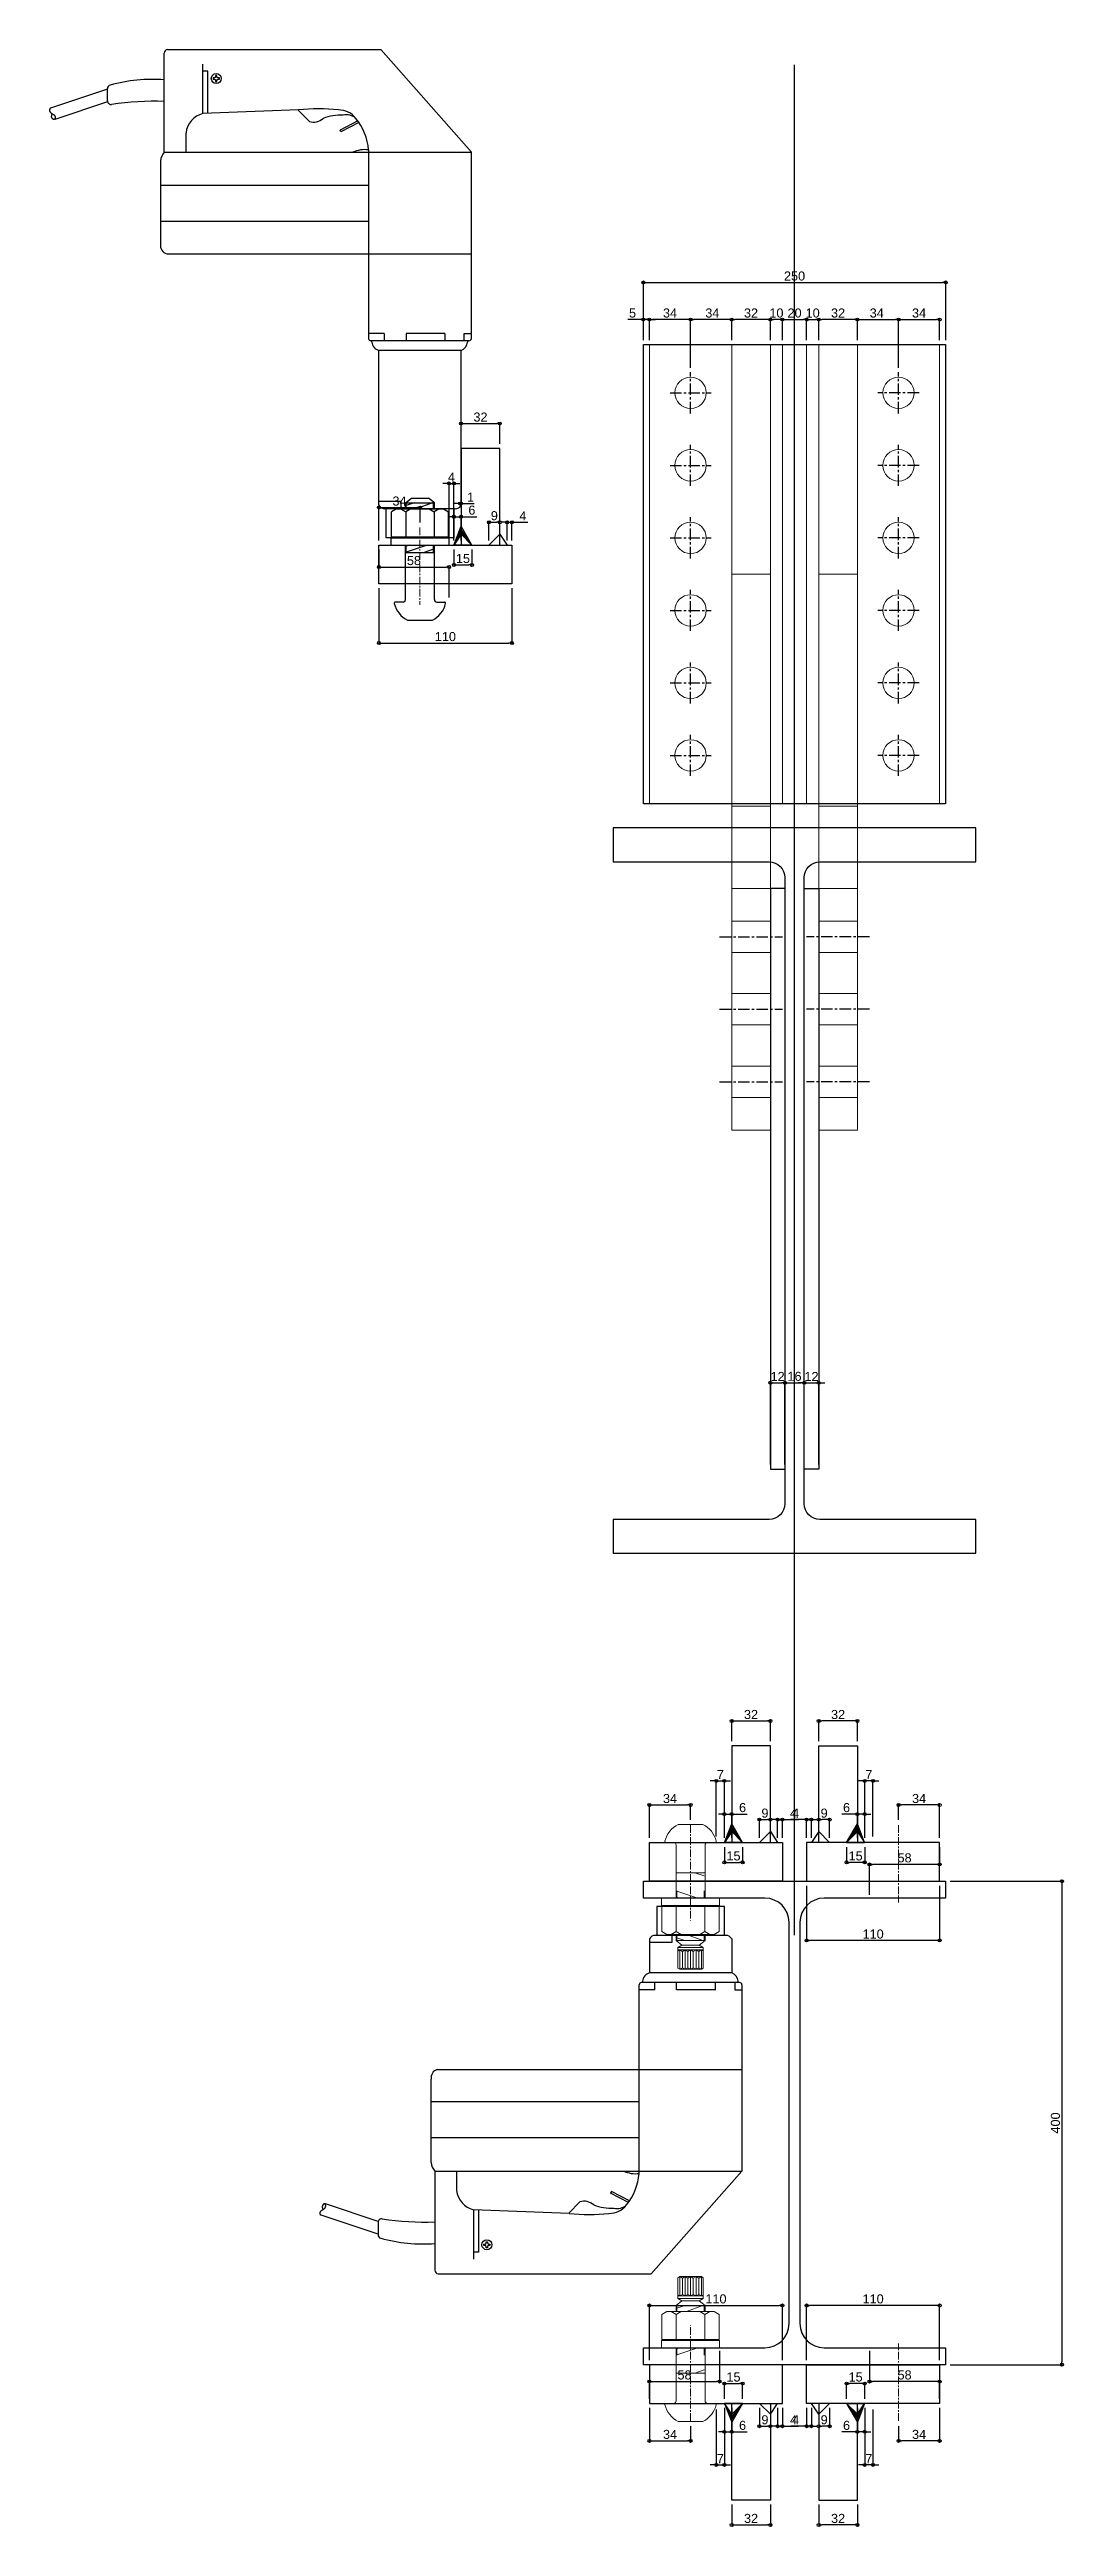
# Model space of a CAD drawing. Header units: millimetres. Extents: x -2880 to 3894, y -2977 to 4857.
# Drawn here: x 937 to 1775, y -587 to 1463 of the extents above; entities that cross this region are included whole.
import ezdxf

# ---------------------------------------------------------------- set-up
doc = ezdxf.new("R2010")
doc.units = ezdxf.units.MM
doc.header["$MEASUREMENT"] = 0
doc.linetypes.add('CENTER', pattern=[50.8, 31.75, -6.35, 6.35, -6.35])
for name, color, linetype in [('_0-2_3', 7, 'Continuous'), ('_1-0_', 7, 'Continuous'), ('gauge', 1, 'Continuous'), ('KB', 7, 'Continuous')]:
    doc.layers.add(name, color=color, linetype=linetype)
for name, color, linetype, lineweight in [('不明1', 6, 'Continuous', 18), ('中心線', 4, 'CENTER', 13), ('寸法', 7, 'Continuous', 15), ('金物', 5, 'Continuous', 18)]:
    doc.layers.add(name, color=color, linetype=linetype, lineweight=lineweight)
doc.styles.get("Standard").update_dxf_attribs({"font": 'arial.ttf'})
doc.dimstyles.new('コピー ～ 一般寸法', dxfattribs={"dimscale": 0.5, "dimtxt": 15, "dimasz": 5, "dimexe": 1.25, "dimexo": 7.5, "dimgap": 3, "dimtad": 1, "dimdec": 1, "dimdsep": 46, "dimtxsty": 'Standard', "dimblk": 'ORIGIN', "dimcen": 0, "dimclrd": 256, "dimclre": 256, "dimclrt": 256, "dimadec": 0, "dimazin": 0, "dimtfac": 1, "dimtdec": 1, "dimtmove": 0, "dimatfit": 3, "dimfxl": 0, "dimarcsym": 0})

msp = doc.modelspace()

# ---------------------------------------------------------------- blocks, each defined once
blk = doc.blocks.new('_Origin')
at = {"color": 0, "linetype": 'ByBlock', "lineweight": -2}
blk.add_line((0, 0), (-1, 0), dxfattribs=at)
blk.add_circle((0, 0), 0.5, dxfattribs=at)
blk = doc.blocks.new('*D110')
at = {"layer": 'Defpoints', "color": 0}
for p in [(1639, 1239.3), (1605, 1218.7), (1639, 1195.7)]:
    blk.add_point(p, dxfattribs=at)
at = {"layer": '寸法', "lineweight": -2}
for p, q in [((1605, 1222.4), (1605, 1240)), ((1607.5, 1239.3), (1636.5, 1239.3)), ((1639, 1199.4), (1639, 1240))]:
    blk.add_line(p, q, dxfattribs=at)
at = {"layer": '寸法', "lineweight": -2, "xscale": 2.5, "yscale": 2.5, "zscale": 2.5, "rotation": 180}
blk.add_blockref('_Origin', (1605, 1239.3), dxfattribs=at)
at = {"layer": '寸法', "lineweight": -2, "xscale": 2.5, "yscale": 2.5, "zscale": 2.5}
blk.add_blockref('_Origin', (1639, 1239.3), dxfattribs=at)
at = {"layer": '寸法', "insert": (1621, 1244.7), "char_height": 7.5, "attachment_point": 5}
blk.add_mtext('34', dxfattribs=at)
blk = doc.blocks.new('*D111')
at = {"layer": 'Defpoints', "color": 0}
for p in [(1673, 1239.3), (1673, 1218.7), (1639, 1195.7)]:
    blk.add_point(p, dxfattribs=at)
at = {"layer": '寸法', "lineweight": -2}
for p, q in [((1639, 1199.4), (1639, 1240)), ((1641.5, 1239.3), (1670.5, 1239.3)), ((1673, 1222.4), (1673, 1240))]:
    blk.add_line(p, q, dxfattribs=at)
at = {"layer": '寸法', "lineweight": -2, "xscale": 2.5, "yscale": 2.5, "zscale": 2.5, "rotation": 180}
blk.add_blockref('_Origin', (1639, 1239.3), dxfattribs=at)
at = {"layer": '寸法', "lineweight": -2, "xscale": 2.5, "yscale": 2.5, "zscale": 2.5}
blk.add_blockref('_Origin', (1673, 1239.3), dxfattribs=at)
at = {"layer": '寸法', "insert": (1656, 1244.7), "char_height": 7.5, "attachment_point": 5}
blk.add_mtext('34', dxfattribs=at)
blk = doc.blocks.new('*D410')
at = {"layer": 'Defpoints', "color": 0}
for p in [(1573, 1239.3), (1563, 1218.7), (1573, 1218.7)]:
    blk.add_point(p, dxfattribs=at)
at = {"layer": '寸法', "lineweight": -2}
for p, q in [((1563, 1222.4), (1563, 1240)), ((1565.5, 1239.3), (1570.5, 1239.3)), ((1573, 1222.4), (1573, 1240))]:
    blk.add_line(p, q, dxfattribs=at)
at = {"layer": '寸法', "lineweight": -2, "xscale": 2.5, "yscale": 2.5, "zscale": 2.5, "rotation": 180}
blk.add_blockref('_Origin', (1563, 1239.3), dxfattribs=at)
at = {"layer": '寸法', "lineweight": -2, "xscale": 2.5, "yscale": 2.5, "zscale": 2.5}
blk.add_blockref('_Origin', (1573, 1239.3), dxfattribs=at)
at = {"layer": '寸法', "insert": (1568, 1244.7), "char_height": 7.5, "attachment_point": 5}
blk.add_mtext('10', dxfattribs=at)
blk = doc.blocks.new('*D112')
at = {"layer": 'Defpoints', "color": 0}
for p in [(1467, 1239.3), (1501, 1218.7), (1467, 1195.7)]:
    blk.add_point(p, dxfattribs=at)
at = {"layer": '寸法', "lineweight": -2}
for p, q in [((1467, 1199.4), (1467, 1240)), ((1498.5, 1239.3), (1469.5, 1239.3)), ((1501, 1222.4), (1501, 1240))]:
    blk.add_line(p, q, dxfattribs=at)
at = {"layer": '寸法', "lineweight": -2, "xscale": 2.5, "yscale": 2.5, "zscale": 2.5, "rotation": 180}
blk.add_blockref('_Origin', (1467, 1239.3), dxfattribs=at)
at = {"layer": '寸法', "lineweight": -2, "xscale": 2.5, "yscale": 2.5, "zscale": 2.5}
blk.add_blockref('_Origin', (1501, 1239.3), dxfattribs=at)
at = {"layer": '寸法', "insert": (1485, 1244.7), "char_height": 7.5, "attachment_point": 5}
blk.add_mtext('34', dxfattribs=at)
blk = doc.blocks.new('*D113')
at = {"layer": 'Defpoints', "color": 0}
for p in [(1433, 1239.3), (1433, 1218.7), (1467, 1218.7)]:
    blk.add_point(p, dxfattribs=at)
at = {"layer": '寸法', "lineweight": -2}
for p, q in [((1433, 1222.4), (1433, 1240)), ((1464.5, 1239.3), (1435.5, 1239.3)), ((1467, 1222.4), (1467, 1240))]:
    blk.add_line(p, q, dxfattribs=at)
at = {"layer": '寸法', "lineweight": -2, "xscale": 2.5, "yscale": 2.5, "zscale": 2.5, "rotation": 180}
blk.add_blockref('_Origin', (1433, 1239.3), dxfattribs=at)
at = {"layer": '寸法', "lineweight": -2, "xscale": 2.5, "yscale": 2.5, "zscale": 2.5}
blk.add_blockref('_Origin', (1467, 1239.3), dxfattribs=at)
at = {"layer": '寸法', "insert": (1450, 1244.7), "char_height": 7.5, "attachment_point": 5}
blk.add_mtext('34', dxfattribs=at)
blk = doc.blocks.new('*D411')
at = {"layer": 'Defpoints', "color": 0}
for p in [(1533, 1239.3), (1533, 1218.7), (1543, 1218.7)]:
    blk.add_point(p, dxfattribs=at)
at = {"layer": '寸法', "lineweight": -2}
for p, q in [((1533, 1222.4), (1533, 1240)), ((1540.5, 1239.3), (1535.5, 1239.3)), ((1543, 1222.4), (1543, 1240))]:
    blk.add_line(p, q, dxfattribs=at)
at = {"layer": '寸法', "lineweight": -2, "xscale": 2.5, "yscale": 2.5, "zscale": 2.5, "rotation": 180}
blk.add_blockref('_Origin', (1533, 1239.3), dxfattribs=at)
at = {"layer": '寸法', "lineweight": -2, "xscale": 2.5, "yscale": 2.5, "zscale": 2.5}
blk.add_blockref('_Origin', (1543, 1239.3), dxfattribs=at)
at = {"layer": '寸法', "insert": (1538, 1244.7), "char_height": 7.5, "attachment_point": 5}
blk.add_mtext('10', dxfattribs=at)
blk = doc.blocks.new('*D114')
at = {"layer": 'Defpoints', "color": 0}
for p in [(1639, 1239.3), (1605, 1218.7), (1639, 1195.7)]:
    blk.add_point(p, dxfattribs=at)
at = {"layer": '寸法', "lineweight": -2}
for p, q in [((1605, 1222.4), (1605, 1240)), ((1607.5, 1239.3), (1636.5, 1239.3)), ((1639, 1199.4), (1639, 1240))]:
    blk.add_line(p, q, dxfattribs=at)
at = {"layer": '寸法', "lineweight": -2, "xscale": 2.5, "yscale": 2.5, "zscale": 2.5, "rotation": 180}
blk.add_blockref('_Origin', (1605, 1239.3), dxfattribs=at)
at = {"layer": '寸法', "lineweight": -2, "xscale": 2.5, "yscale": 2.5, "zscale": 2.5}
blk.add_blockref('_Origin', (1639, 1239.3), dxfattribs=at)
at = {"layer": '寸法', "insert": (1621, 1244.7), "char_height": 7.5, "attachment_point": 5}
blk.add_mtext('34', dxfattribs=at)
blk = doc.blocks.new('*D115')
at = {"layer": 'Defpoints', "color": 0}
for p in [(1673, 1239.3), (1673, 1218.7), (1639, 1195.7)]:
    blk.add_point(p, dxfattribs=at)
at = {"layer": '寸法', "lineweight": -2}
for p, q in [((1639, 1199.4), (1639, 1240)), ((1641.5, 1239.3), (1670.5, 1239.3)), ((1673, 1222.4), (1673, 1240))]:
    blk.add_line(p, q, dxfattribs=at)
at = {"layer": '寸法', "lineweight": -2, "xscale": 2.5, "yscale": 2.5, "zscale": 2.5, "rotation": 180}
blk.add_blockref('_Origin', (1639, 1239.3), dxfattribs=at)
at = {"layer": '寸法', "lineweight": -2, "xscale": 2.5, "yscale": 2.5, "zscale": 2.5}
blk.add_blockref('_Origin', (1673, 1239.3), dxfattribs=at)
at = {"layer": '寸法', "insert": (1656, 1244.7), "char_height": 7.5, "attachment_point": 5}
blk.add_mtext('34', dxfattribs=at)
blk = doc.blocks.new('*D412')
at = {"layer": 'Defpoints', "color": 0}
for p in [(1573, 1239.3), (1563, 1218.7), (1573, 1218.7)]:
    blk.add_point(p, dxfattribs=at)
at = {"layer": '寸法', "lineweight": -2}
for p, q in [((1563, 1222.4), (1563, 1240)), ((1565.5, 1239.3), (1570.5, 1239.3)), ((1573, 1222.4), (1573, 1240))]:
    blk.add_line(p, q, dxfattribs=at)
at = {"layer": '寸法', "lineweight": -2, "xscale": 2.5, "yscale": 2.5, "zscale": 2.5, "rotation": 180}
blk.add_blockref('_Origin', (1563, 1239.3), dxfattribs=at)
at = {"layer": '寸法', "lineweight": -2, "xscale": 2.5, "yscale": 2.5, "zscale": 2.5}
blk.add_blockref('_Origin', (1573, 1239.3), dxfattribs=at)
at = {"layer": '寸法', "insert": (1568, 1244.7), "char_height": 7.5, "attachment_point": 5}
blk.add_mtext('10', dxfattribs=at)
blk = doc.blocks.new('*D116')
at = {"layer": 'Defpoints', "color": 0}
for p in [(1467, 1239.3), (1467, 1218.7), (1501, 1218.7)]:
    blk.add_point(p, dxfattribs=at)
at = {"layer": '寸法', "lineweight": -2}
for p, q in [((1467, 1222.4), (1467, 1240)), ((1498.5, 1239.3), (1469.5, 1239.3)), ((1501, 1222.4), (1501, 1240))]:
    blk.add_line(p, q, dxfattribs=at)
at = {"layer": '寸法', "lineweight": -2, "xscale": 2.5, "yscale": 2.5, "zscale": 2.5, "rotation": 180}
blk.add_blockref('_Origin', (1467, 1239.3), dxfattribs=at)
at = {"layer": '寸法', "lineweight": -2, "xscale": 2.5, "yscale": 2.5, "zscale": 2.5}
blk.add_blockref('_Origin', (1501, 1239.3), dxfattribs=at)
at = {"layer": '寸法', "insert": (1485, 1244.7), "char_height": 7.5, "attachment_point": 5}
blk.add_mtext('34', dxfattribs=at)
blk = doc.blocks.new('*D117')
at = {"layer": 'Defpoints', "color": 0}
for p in [(1433, 1239.3), (1433, 1218.7), (1467, 1195.7)]:
    blk.add_point(p, dxfattribs=at)
at = {"layer": '寸法', "lineweight": -2}
for p, q in [((1433, 1222.4), (1433, 1240)), ((1464.5, 1239.3), (1435.5, 1239.3)), ((1467, 1199.4), (1467, 1240))]:
    blk.add_line(p, q, dxfattribs=at)
at = {"layer": '寸法', "lineweight": -2, "xscale": 2.5, "yscale": 2.5, "zscale": 2.5, "rotation": 180}
blk.add_blockref('_Origin', (1433, 1239.3), dxfattribs=at)
at = {"layer": '寸法', "lineweight": -2, "xscale": 2.5, "yscale": 2.5, "zscale": 2.5}
blk.add_blockref('_Origin', (1467, 1239.3), dxfattribs=at)
at = {"layer": '寸法', "insert": (1450, 1244.7), "char_height": 7.5, "attachment_point": 5}
blk.add_mtext('34', dxfattribs=at)
blk = doc.blocks.new('*D413')
at = {"layer": 'Defpoints', "color": 0}
for p in [(1533, 1239.3), (1533, 1218.7), (1543, 1218.7)]:
    blk.add_point(p, dxfattribs=at)
at = {"layer": '寸法', "lineweight": -2}
for p, q in [((1533, 1222.4), (1533, 1240)), ((1540.5, 1239.3), (1535.5, 1239.3)), ((1543, 1222.4), (1543, 1240))]:
    blk.add_line(p, q, dxfattribs=at)
at = {"layer": '寸法', "lineweight": -2, "xscale": 2.5, "yscale": 2.5, "zscale": 2.5, "rotation": 180}
blk.add_blockref('_Origin', (1533, 1239.3), dxfattribs=at)
at = {"layer": '寸法', "lineweight": -2, "xscale": 2.5, "yscale": 2.5, "zscale": 2.5}
blk.add_blockref('_Origin', (1543, 1239.3), dxfattribs=at)
at = {"layer": '寸法', "insert": (1538, 1244.7), "char_height": 7.5, "attachment_point": 5}
blk.add_mtext('10', dxfattribs=at)
blk = doc.blocks.new('*D414')
at = {"layer": 'Defpoints', "color": 0}
for p in [(1573, 1239.3), (1573, 1218.7), (1605, 1218.7)]:
    blk.add_point(p, dxfattribs=at)
at = {"layer": 'gauge', "lineweight": -2}
for p, q in [((1573, 1222.4), (1573, 1240)), ((1602.5, 1239.3), (1575.5, 1239.3)), ((1605, 1222.4), (1605, 1240))]:
    blk.add_line(p, q, dxfattribs=at)
at = {"layer": 'gauge', "lineweight": -2, "xscale": 2.5, "yscale": 2.5, "zscale": 2.5, "rotation": 180}
blk.add_blockref('_Origin', (1573, 1239.3), dxfattribs=at)
at = {"layer": 'gauge', "lineweight": -2, "xscale": 2.5, "yscale": 2.5, "zscale": 2.5}
blk.add_blockref('_Origin', (1605, 1239.3), dxfattribs=at)
at = {"layer": 'gauge', "insert": (1589, 1244.7), "char_height": 7.5, "attachment_point": 5}
blk.add_mtext('32', dxfattribs=at)
blk = doc.blocks.new('*D415')
at = {"layer": 'Defpoints', "color": 0}
for p in [(1501, 1239.3), (1501, 1218.7), (1533, 1218.7)]:
    blk.add_point(p, dxfattribs=at)
at = {"layer": 'gauge', "lineweight": -2}
for p, q in [((1501, 1222.4), (1501, 1240)), ((1530.5, 1239.3), (1503.5, 1239.3)), ((1533, 1222.4), (1533, 1240))]:
    blk.add_line(p, q, dxfattribs=at)
at = {"layer": 'gauge', "lineweight": -2, "xscale": 2.5, "yscale": 2.5, "zscale": 2.5, "rotation": 180}
blk.add_blockref('_Origin', (1501, 1239.3), dxfattribs=at)
at = {"layer": 'gauge', "lineweight": -2, "xscale": 2.5, "yscale": 2.5, "zscale": 2.5}
blk.add_blockref('_Origin', (1533, 1239.3), dxfattribs=at)
at = {"layer": 'gauge', "insert": (1517, 1244.7), "char_height": 7.5, "attachment_point": 5}
blk.add_mtext('32', dxfattribs=at)
blk = doc.blocks.new('*D416')
at = {"layer": 'Defpoints', "color": 0}
for p in [(1545, 359.7), (1533, 288.3), (1545, 288.3)]:
    blk.add_point(p, dxfattribs=at)
at = {"layer": 'gauge', "lineweight": -2}
for p, q in [((1533, 292), (1533, 360.3)), ((1535.5, 359.7), (1542.5, 359.7)), ((1545, 292), (1545, 360.3))]:
    blk.add_line(p, q, dxfattribs=at)
at = {"layer": 'gauge', "lineweight": -2, "xscale": 2.5, "yscale": 2.5, "zscale": 2.5, "rotation": 180}
blk.add_blockref('_Origin', (1533, 359.7), dxfattribs=at)
at = {"layer": 'gauge', "lineweight": -2, "xscale": 2.5, "yscale": 2.5, "zscale": 2.5}
blk.add_blockref('_Origin', (1545, 359.7), dxfattribs=at)
at = {"layer": 'gauge', "insert": (1539, 364.9), "char_height": 7.5, "attachment_point": 5}
blk.add_mtext('12', dxfattribs=at)
blk = doc.blocks.new('*D417')
at = {"layer": 'Defpoints', "color": 0}
for p in [(1561, 359.7), (1545, 288.3), (1561, 288.3)]:
    blk.add_point(p, dxfattribs=at)
at = {"layer": 'gauge', "lineweight": -2}
for p, q in [((1545, 292), (1545, 360.3)), ((1547.5, 359.7), (1558.5, 359.7)), ((1561, 292), (1561, 360.3))]:
    blk.add_line(p, q, dxfattribs=at)
at = {"layer": 'gauge', "lineweight": -2, "xscale": 2.5, "yscale": 2.5, "zscale": 2.5, "rotation": 180}
blk.add_blockref('_Origin', (1545, 359.7), dxfattribs=at)
at = {"layer": 'gauge', "lineweight": -2, "xscale": 2.5, "yscale": 2.5, "zscale": 2.5}
blk.add_blockref('_Origin', (1561, 359.7), dxfattribs=at)
at = {"layer": 'gauge', "insert": (1553, 365), "char_height": 7.5, "attachment_point": 5}
blk.add_mtext('16', dxfattribs=at)
blk = doc.blocks.new('*D418')
at = {"layer": 'Defpoints', "color": 0}
for p in [(1573, 359.7), (1561, 288.3), (1573, 288.3)]:
    blk.add_point(p, dxfattribs=at)
at = {"layer": 'gauge', "lineweight": -2}
for p, q in [((1558.5, 359.7), (1556, 359.7)), ((1561, 292), (1561, 360.3)), ((1561, 359.7), (1573, 359.7)), ((1573, 292), (1573, 360.3)), ((1575.5, 359.7), (1578, 359.7))]:
    blk.add_line(p, q, dxfattribs=at)
at = {"layer": 'gauge', "lineweight": -2, "xscale": 2.5, "yscale": 2.5, "zscale": 2.5}
blk.add_blockref('_Origin', (1561, 359.7), dxfattribs=at)
at = {"layer": 'gauge', "lineweight": -2, "xscale": 2.5, "yscale": 2.5, "zscale": 2.5, "rotation": 180}
blk.add_blockref('_Origin', (1573, 359.7), dxfattribs=at)
at = {"layer": 'gauge', "insert": (1567, 364.9), "char_height": 7.5, "attachment_point": 5}
blk.add_mtext('12', dxfattribs=at)
blk = doc.blocks.new('*D419')
at = {"layer": 'Defpoints', "color": 0}
for p in [(1678, 1270), (1428, 1218.7), (1678, 1218.7)]:
    blk.add_point(p, dxfattribs=at)
at = {"layer": 'gauge', "lineweight": -2}
for p, q in [((1428, 1222.4), (1428, 1270.6)), ((1678, 1222.4), (1678, 1270.6)), ((1430.5, 1270), (1675.5, 1270))]:
    blk.add_line(p, q, dxfattribs=at)
at = {"layer": 'gauge', "lineweight": -2, "xscale": 2.5, "yscale": 2.5, "zscale": 2.5, "rotation": 180}
blk.add_blockref('_Origin', (1428, 1270), dxfattribs=at)
at = {"layer": 'gauge', "lineweight": -2, "xscale": 2.5, "yscale": 2.5, "zscale": 2.5}
blk.add_blockref('_Origin', (1678, 1270), dxfattribs=at)
at = {"layer": 'gauge', "insert": (1553, 1275.3), "char_height": 7.5, "attachment_point": 5}
blk.add_mtext('250', dxfattribs=at)
blk = doc.blocks.new('*D420')
at = {"layer": 'Defpoints', "color": 0}
for p in [(1563, 1239.3), (1543, 1218.7), (1563, 1218.7)]:
    blk.add_point(p, dxfattribs=at)
at = {"layer": 'gauge', "lineweight": -2}
for p, q in [((1543, 1222.4), (1543, 1240)), ((1545.5, 1239.3), (1560.5, 1239.3)), ((1563, 1222.4), (1563, 1240))]:
    blk.add_line(p, q, dxfattribs=at)
at = {"layer": 'gauge', "lineweight": -2, "xscale": 2.5, "yscale": 2.5, "zscale": 2.5, "rotation": 180}
blk.add_blockref('_Origin', (1543, 1239.3), dxfattribs=at)
at = {"layer": 'gauge', "lineweight": -2, "xscale": 2.5, "yscale": 2.5, "zscale": 2.5}
blk.add_blockref('_Origin', (1563, 1239.3), dxfattribs=at)
at = {"layer": 'gauge', "insert": (1553, 1244.7), "char_height": 7.5, "attachment_point": 5}
blk.add_mtext('20', dxfattribs=at)
blk = doc.blocks.new('*D421')
at = {"layer": 'Defpoints', "color": 0}
for p in [(1428, 1239.3), (1428, 1218.7), (1433, 1218.7)]:
    blk.add_point(p, dxfattribs=at)
at = {"layer": 'gauge', "lineweight": -2}
for p, q in [((1425.5, 1239.3), (1415, 1239.3)), ((1428, 1222.4), (1428, 1240)), ((1433, 1239.3), (1428, 1239.3)), ((1433, 1222.4), (1433, 1240)), ((1435.5, 1239.3), (1438, 1239.3))]:
    blk.add_line(p, q, dxfattribs=at)
at = {"layer": 'gauge', "lineweight": -2, "xscale": 2.5, "yscale": 2.5, "zscale": 2.5}
blk.add_blockref('_Origin', (1428, 1239.3), dxfattribs=at)
at = {"layer": 'gauge', "lineweight": -2, "xscale": 2.5, "yscale": 2.5, "zscale": 2.5, "rotation": 180}
blk.add_blockref('_Origin', (1433, 1239.3), dxfattribs=at)
at = {"layer": 'gauge', "insert": (1419, 1244.7), "char_height": 7.5, "attachment_point": 5}
blk.add_mtext('5', dxfattribs=at)
blk = doc.blocks.new('*D430')
at = {"layer": 'Defpoints', "color": 0}
for p in [(1533, 79.9), (1501, 59.3), (1533, 59.3)]:
    blk.add_point(p, dxfattribs=at)
at = {"layer": 'KB', "lineweight": -2}
for p, q in [((1501, 63.1), (1501, 80.5)), ((1503.5, 79.9), (1530.5, 79.9)), ((1533, 63.1), (1533, 80.5))]:
    blk.add_line(p, q, dxfattribs=at)
at = {"layer": 'KB', "lineweight": -2, "xscale": 2.5, "yscale": 2.5, "zscale": 2.5, "rotation": 180}
blk.add_blockref('_Origin', (1501, 79.9), dxfattribs=at)
at = {"layer": 'KB', "lineweight": -2, "xscale": 2.5, "yscale": 2.5, "zscale": 2.5}
blk.add_blockref('_Origin', (1533, 79.9), dxfattribs=at)
at = {"layer": 'KB', "insert": (1517, 85.2), "char_height": 7.5, "attachment_point": 5}
blk.add_mtext('32', dxfattribs=at)
blk = doc.blocks.new('*D431')
at = {"layer": 'Defpoints', "color": 0}
for p in [(1495, -20.7), (1510, -20.7), (1510, -37.1)]:
    blk.add_point(p, dxfattribs=at)
at = {"layer": 'gauge', "lineweight": -2}
for p, q in [((1495, -24.4), (1495, -37.7)), ((1497.5, -37.1), (1507.5, -37.1)), ((1510, -24.4), (1510, -37.7))]:
    blk.add_line(p, q, dxfattribs=at)
at = {"layer": 'gauge', "lineweight": -2, "xscale": 2.5, "yscale": 2.5, "zscale": 2.5, "rotation": 180}
blk.add_blockref('_Origin', (1495, -37.1), dxfattribs=at)
at = {"layer": 'gauge', "lineweight": -2, "xscale": 2.5, "yscale": 2.5, "zscale": 2.5}
blk.add_blockref('_Origin', (1510, -37.1), dxfattribs=at)
at = {"layer": 'gauge', "insert": (1502.5, -31.8), "char_height": 7.5, "attachment_point": 5}
blk.add_mtext('15', dxfattribs=at)
blk = doc.blocks.new('*D118')
at = {"layer": 'Defpoints', "color": 0}
for p in [(1467, 10.4), (1467, -5.7), (1433, -20.7)]:
    blk.add_point(p, dxfattribs=at)
at = {"layer": 'gauge', "lineweight": -2}
for p, q in [((1433, -16.9), (1433, 11)), ((1435.5, 10.4), (1464.5, 10.4)), ((1467, -1.9), (1467, 11))]:
    blk.add_line(p, q, dxfattribs=at)
at = {"layer": 'gauge', "lineweight": -2, "xscale": 2.5, "yscale": 2.5, "zscale": 2.5, "rotation": 180}
blk.add_blockref('_Origin', (1433, 10.4), dxfattribs=at)
at = {"layer": 'gauge', "lineweight": -2, "xscale": 2.5, "yscale": 2.5, "zscale": 2.5}
blk.add_blockref('_Origin', (1467, 10.4), dxfattribs=at)
at = {"layer": 'gauge', "insert": (1450, 15.7), "char_height": 7.5, "attachment_point": 5}
blk.add_mtext('34', dxfattribs=at)
blk = doc.blocks.new('*D432')
at = {"layer": 'Defpoints', "color": 0}
for p in [(1543, -1.7), (1539, -20.7), (1543, -20.7)]:
    blk.add_point(p, dxfattribs=at)
at = {"layer": 'gauge', "lineweight": -2}
for p, q in [((1536.5, -1.7), (1534, -1.7)), ((1539, -16.9), (1539, -1.1)), ((1539, -1.7), (1543, -1.7)), ((1543, -16.9), (1543, -1.1)), ((1545.5, -1.7), (1556.2, -1.7))]:
    blk.add_line(p, q, dxfattribs=at)
at = {"layer": 'gauge', "lineweight": -2, "xscale": 2.5, "yscale": 2.5, "zscale": 2.5}
blk.add_blockref('_Origin', (1539, -1.7), dxfattribs=at)
at = {"layer": 'gauge', "lineweight": -2, "xscale": 2.5, "yscale": 2.5, "zscale": 2.5, "rotation": 180}
blk.add_blockref('_Origin', (1543, -1.7), dxfattribs=at)
at = {"layer": 'gauge', "insert": (1552.1, 3.5), "char_height": 7.5, "attachment_point": 5}
blk.add_mtext('4', dxfattribs=at)
blk = doc.blocks.new('*D433')
at = {"layer": 'Defpoints', "color": 0}
for p in [(1501, 2.8), (1495, -20.7), (1501, -20.7)]:
    blk.add_point(p, dxfattribs=at)
at = {"layer": 'gauge', "lineweight": -2}
for p, q in [((1492.5, 2.8), (1490, 2.8)), ((1495, -16.9), (1495, 3.5)), ((1495, 2.8), (1501, 2.8)), ((1501, -16.9), (1501, 3.5)), ((1503.5, 2.8), (1513.9, 2.8))]:
    blk.add_line(p, q, dxfattribs=at)
at = {"layer": 'gauge', "lineweight": -2, "xscale": 2.5, "yscale": 2.5, "zscale": 2.5}
blk.add_blockref('_Origin', (1495, 2.8), dxfattribs=at)
at = {"layer": 'gauge', "lineweight": -2, "xscale": 2.5, "yscale": 2.5, "zscale": 2.5, "rotation": 180}
blk.add_blockref('_Origin', (1501, 2.8), dxfattribs=at)
at = {"layer": 'gauge', "insert": (1510, 8.2), "char_height": 7.5, "attachment_point": 5}
blk.add_mtext('6', dxfattribs=at)
blk = doc.blocks.new('*D434')
at = {"layer": 'Defpoints', "color": 0}
for p in [(1533, -1.7), (1533, -11.7), (1524, -20.7)]:
    blk.add_point(p, dxfattribs=at)
at = {"layer": 'gauge', "lineweight": -2}
for p, q in [((1524, -16.9), (1524, -1.1)), ((1526.5, -1.7), (1530.5, -1.7)), ((1533, -7.9), (1533, -1.1))]:
    blk.add_line(p, q, dxfattribs=at)
at = {"layer": 'gauge', "lineweight": -2, "xscale": 2.5, "yscale": 2.5, "zscale": 2.5, "rotation": 180}
blk.add_blockref('_Origin', (1524, -1.7), dxfattribs=at)
at = {"layer": 'gauge', "lineweight": -2, "xscale": 2.5, "yscale": 2.5, "zscale": 2.5}
blk.add_blockref('_Origin', (1533, -1.7), dxfattribs=at)
at = {"layer": 'gauge', "insert": (1528.5, 3.6), "char_height": 7.5, "attachment_point": 5}
blk.add_mtext('9', dxfattribs=at)
blk = doc.blocks.new('*D435')
at = {"layer": 'Defpoints', "color": 0}
for p in [(1495, 30.3), (1488.2, -19.4), (1495, -20.7)]:
    blk.add_point(p, dxfattribs=at)
at = {"layer": 'gauge', "lineweight": -2}
for p, q in [((1485.7, 30.3), (1483.2, 30.3)), ((1488.2, -15.7), (1488.2, 30.9)), ((1488.2, 30.3), (1495, 30.3)), ((1495, -16.9), (1495, 30.9)), ((1497.5, 30.3), (1500, 30.3))]:
    blk.add_line(p, q, dxfattribs=at)
at = {"layer": 'gauge', "lineweight": -2, "xscale": 2.5, "yscale": 2.5, "zscale": 2.5}
blk.add_blockref('_Origin', (1488.2, 30.3), dxfattribs=at)
at = {"layer": 'gauge', "lineweight": -2, "xscale": 2.5, "yscale": 2.5, "zscale": 2.5, "rotation": 180}
blk.add_blockref('_Origin', (1495, 30.3), dxfattribs=at)
at = {"layer": 'gauge', "insert": (1491.6, 35.5), "char_height": 7.5, "attachment_point": 5}
blk.add_mtext('7', dxfattribs=at)
blk = doc.blocks.new('*D436')
at = {"layer": 'Defpoints', "color": 0}
for p in [(1573, 79.9), (1573, 59.3), (1605, 59.3)]:
    blk.add_point(p, dxfattribs=at)
at = {"layer": 'KB', "lineweight": -2}
for p, q in [((1573, 63.1), (1573, 80.5)), ((1602.5, 79.9), (1575.5, 79.9)), ((1605, 63.1), (1605, 80.5))]:
    blk.add_line(p, q, dxfattribs=at)
at = {"layer": 'KB', "lineweight": -2, "xscale": 2.5, "yscale": 2.5, "zscale": 2.5, "rotation": 180}
blk.add_blockref('_Origin', (1573, 79.9), dxfattribs=at)
at = {"layer": 'KB', "lineweight": -2, "xscale": 2.5, "yscale": 2.5, "zscale": 2.5}
blk.add_blockref('_Origin', (1605, 79.9), dxfattribs=at)
at = {"layer": 'KB', "insert": (1589, 85.2), "char_height": 7.5, "attachment_point": 5}
blk.add_mtext('32', dxfattribs=at)
blk = doc.blocks.new('*D437')
at = {"layer": 'Defpoints', "color": 0}
for p in [(1596, -20.7), (1596, -37.1), (1611, -20.7)]:
    blk.add_point(p, dxfattribs=at)
at = {"layer": 'gauge', "lineweight": -2}
for p, q in [((1596, -24.4), (1596, -37.7)), ((1608.5, -37.1), (1598.5, -37.1)), ((1611, -24.4), (1611, -37.7))]:
    blk.add_line(p, q, dxfattribs=at)
at = {"layer": 'gauge', "lineweight": -2, "xscale": 2.5, "yscale": 2.5, "zscale": 2.5, "rotation": 180}
blk.add_blockref('_Origin', (1596, -37.1), dxfattribs=at)
at = {"layer": 'gauge', "lineweight": -2, "xscale": 2.5, "yscale": 2.5, "zscale": 2.5}
blk.add_blockref('_Origin', (1611, -37.1), dxfattribs=at)
at = {"layer": 'gauge', "insert": (1603.5, -31.8), "char_height": 7.5, "attachment_point": 5}
blk.add_mtext('15', dxfattribs=at)
blk = doc.blocks.new('*D119')
at = {"layer": 'Defpoints', "color": 0}
for p in [(1563, -52.7), (1673, -52.7), (1563, -101.7)]:
    blk.add_point(p, dxfattribs=at)
at = {"layer": 'gauge', "lineweight": -2}
for p, q in [((1563, -56.4), (1563, -102.3)), ((1673, -56.4), (1673, -102.3)), ((1670.5, -101.7), (1565.5, -101.7))]:
    blk.add_line(p, q, dxfattribs=at)
at = {"layer": 'gauge', "lineweight": -2, "xscale": 2.5, "yscale": 2.5, "zscale": 2.5}
for p, rotation in [((1563, -101.7), 180), ((1673, -101.7), 360)]:
    blk.add_blockref('_Origin', p, dxfattribs=dict(at, rotation=rotation))
at = {"layer": 'gauge', "insert": (1618, -96.4), "char_height": 7.5, "attachment_point": 5}
blk.add_mtext('110', dxfattribs=at)
blk = doc.blocks.new('*D120')
at = {"layer": 'Defpoints', "color": 0}
for p in [(1639, 10.4), (1639, -5.7), (1673, -20.7)]:
    blk.add_point(p, dxfattribs=at)
at = {"layer": 'gauge', "lineweight": -2}
for p, q in [((1639, -1.9), (1639, 11)), ((1670.5, 10.4), (1641.5, 10.4)), ((1673, -16.9), (1673, 11))]:
    blk.add_line(p, q, dxfattribs=at)
at = {"layer": 'gauge', "lineweight": -2, "xscale": 2.5, "yscale": 2.5, "zscale": 2.5}
for p, rotation in [((1639, 10.4), 180), ((1673, 10.4), 360)]:
    blk.add_blockref('_Origin', p, dxfattribs=dict(at, rotation=rotation))
at = {"layer": 'gauge', "insert": (1656, 15.7), "char_height": 7.5, "attachment_point": 5}
blk.add_mtext('34', dxfattribs=at)
blk = doc.blocks.new('*D438')
at = {"layer": 'Defpoints', "color": 0}
for p in [(1563, -1.7), (1563, -20.7), (1567, -20.7)]:
    blk.add_point(p, dxfattribs=at)
at = {"layer": 'gauge', "lineweight": -2}
for p, q in [((1560.5, -1.7), (1549.8, -1.7)), ((1563, -16.9), (1563, -1.1)), ((1567, -1.7), (1563, -1.7)), ((1567, -16.9), (1567, -1.1)), ((1569.5, -1.7), (1572, -1.7))]:
    blk.add_line(p, q, dxfattribs=at)
at = {"layer": 'gauge', "lineweight": -2, "xscale": 2.5, "yscale": 2.5, "zscale": 2.5}
for p, rotation in [((1563, -1.7), 360), ((1567, -1.7), 180)]:
    blk.add_blockref('_Origin', p, dxfattribs=dict(at, rotation=rotation))
at = {"layer": 'gauge', "insert": (1553.9, 3.5), "char_height": 7.5, "attachment_point": 5}
blk.add_mtext('4', dxfattribs=at)
blk = doc.blocks.new('*D121')
at = {"layer": 'Defpoints', "color": 0}
for p in [(1615, -38.8), (1673, -20.7), (1615, -67.8)]:
    blk.add_point(p, dxfattribs=at)
at = {"layer": 'gauge', "lineweight": -2}
for p, q in [((1615, -64), (1615, -38.1)), ((1670.5, -38.8), (1617.5, -38.8)), ((1673, -24.4), (1673, -39.4))]:
    blk.add_line(p, q, dxfattribs=at)
at = {"layer": 'gauge', "lineweight": -2, "xscale": 2.5, "yscale": 2.5, "zscale": 2.5}
for p, rotation in [((1615, -38.8), 180), ((1673, -38.8), 360)]:
    blk.add_blockref('_Origin', p, dxfattribs=dict(at, rotation=rotation))
at = {"layer": 'gauge', "insert": (1644, -33.4), "char_height": 7.5, "attachment_point": 5}
blk.add_mtext('58', dxfattribs=at)
blk = doc.blocks.new('*D439')
at = {"layer": 'Defpoints', "color": 0}
for p in [(1605, 2.8), (1605, -20.7), (1611, -20.7)]:
    blk.add_point(p, dxfattribs=at)
at = {"layer": 'gauge', "lineweight": -2}
for p, q in [((1602.5, 2.8), (1592, 2.8)), ((1605, -16.9), (1605, 3.5)), ((1611, 2.8), (1605, 2.8)), ((1611, -16.9), (1611, 3.5)), ((1613.5, 2.8), (1616, 2.8))]:
    blk.add_line(p, q, dxfattribs=at)
at = {"layer": 'gauge', "lineweight": -2, "xscale": 2.5, "yscale": 2.5, "zscale": 2.5}
for p, rotation in [((1605, 2.8), 360), ((1611, 2.8), 180)]:
    blk.add_blockref('_Origin', p, dxfattribs=dict(at, rotation=rotation))
at = {"layer": 'gauge', "insert": (1596, 8.2), "char_height": 7.5, "attachment_point": 5}
blk.add_mtext('6', dxfattribs=at)
blk = doc.blocks.new('*D440')
at = {"layer": 'Defpoints', "color": 0}
for p in [(1573, -1.7), (1573, -11.7), (1582, -20.7)]:
    blk.add_point(p, dxfattribs=at)
at = {"layer": 'gauge', "lineweight": -2}
for p, q in [((1573, -7.9), (1573, -1.1)), ((1579.5, -1.7), (1575.5, -1.7)), ((1582, -16.9), (1582, -1.1))]:
    blk.add_line(p, q, dxfattribs=at)
at = {"layer": 'gauge', "lineweight": -2, "xscale": 2.5, "yscale": 2.5, "zscale": 2.5}
for p, rotation in [((1573, -1.7), 180), ((1582, -1.7), 360)]:
    blk.add_blockref('_Origin', p, dxfattribs=dict(at, rotation=rotation))
at = {"layer": 'gauge', "insert": (1577.5, 3.6), "char_height": 7.5, "attachment_point": 5}
blk.add_mtext('9', dxfattribs=at)
blk = doc.blocks.new('*D441')
at = {"layer": 'Defpoints', "color": 0}
for p in [(1611, 30.3), (1617.8, -19.4), (1611, -20.7)]:
    blk.add_point(p, dxfattribs=at)
at = {"layer": 'gauge', "lineweight": -2}
for p, q in [((1608.5, 30.3), (1606, 30.3)), ((1611, -16.9), (1611, 30.9)), ((1617.8, 30.3), (1611, 30.3)), ((1617.8, -15.7), (1617.8, 30.9)), ((1620.3, 30.3), (1622.8, 30.3))]:
    blk.add_line(p, q, dxfattribs=at)
at = {"layer": 'gauge', "lineweight": -2, "xscale": 2.5, "yscale": 2.5, "zscale": 2.5}
blk.add_blockref('_Origin', (1611, 30.3), dxfattribs=at)
at = {"layer": 'gauge', "lineweight": -2, "xscale": 2.5, "yscale": 2.5, "zscale": 2.5, "rotation": 180}
blk.add_blockref('_Origin', (1617.8, 30.3), dxfattribs=at)
at = {"layer": 'gauge', "insert": (1614.4, 35.5), "char_height": 7.5, "attachment_point": 5}
blk.add_mtext('7', dxfattribs=at)
blk = doc.blocks.new('*D442')
at = {"layer": 'Defpoints', "color": 0}
for p in [(1678, -52.7), (1678, -452.7), (1774.2, -452.7)]:
    blk.add_point(p, dxfattribs=at)
at = {"layer": 'gauge', "lineweight": -2}
for p, q in [((1681.7, -52.7), (1774.8, -52.7)), ((1774.2, -55.2), (1774.2, -450.2)), ((1681.7, -452.7), (1774.8, -452.7))]:
    blk.add_line(p, q, dxfattribs=at)
at = {"layer": 'gauge', "lineweight": -2, "xscale": 2.5, "yscale": 2.5, "zscale": 2.5}
for p, rotation in [((1774.2, -52.7), 90), ((1774.2, -452.7), 270)]:
    blk.add_blockref('_Origin', p, dxfattribs=dict(at, rotation=rotation))
at = {"layer": 'gauge', "insert": (1768.8, -252.7), "char_height": 7.5, "attachment_point": 5, "rotation": 90}
blk.add_mtext('400', dxfattribs=at)
blk = doc.blocks.new('*D443')
at = {"layer": 'Defpoints', "color": 0}
for p in [(1501, -564.7), (1533, -564.7), (1533, -585.3)]:
    blk.add_point(p, dxfattribs=at)
at = {"layer": 'KB', "lineweight": -2}
for p, q in [((1501, -568.4), (1501, -585.9)), ((1533, -568.4), (1533, -585.9)), ((1503.5, -585.3), (1530.5, -585.3))]:
    blk.add_line(p, q, dxfattribs=at)
at = {"layer": 'KB', "lineweight": -2, "xscale": 2.5, "yscale": 2.5, "zscale": 2.5, "rotation": 180}
blk.add_blockref('_Origin', (1501, -585.3), dxfattribs=at)
at = {"layer": 'KB', "lineweight": -2, "xscale": 2.5, "yscale": 2.5, "zscale": 2.5}
blk.add_blockref('_Origin', (1533, -585.3), dxfattribs=at)
at = {"layer": 'KB', "insert": (1517, -579.9), "char_height": 7.5, "attachment_point": 5}
blk.add_mtext('32', dxfattribs=at)
blk = doc.blocks.new('*D444')
at = {"layer": 'Defpoints', "color": 0}
for p in [(1510, -468.3), (1495, -484.7), (1510, -484.7)]:
    blk.add_point(p, dxfattribs=at)
at = {"layer": 'gauge', "lineweight": -2}
for p, q in [((1495, -480.9), (1495, -467.6)), ((1497.5, -468.3), (1507.5, -468.3)), ((1510, -480.9), (1510, -467.6))]:
    blk.add_line(p, q, dxfattribs=at)
at = {"layer": 'gauge', "lineweight": -2, "xscale": 2.5, "yscale": 2.5, "zscale": 2.5, "rotation": 180}
blk.add_blockref('_Origin', (1495, -468.3), dxfattribs=at)
at = {"layer": 'gauge', "lineweight": -2, "xscale": 2.5, "yscale": 2.5, "zscale": 2.5}
blk.add_blockref('_Origin', (1510, -468.3), dxfattribs=at)
at = {"layer": 'gauge', "insert": (1502.5, -462.9), "char_height": 7.5, "attachment_point": 5}
blk.add_mtext('15', dxfattribs=at)
blk = doc.blocks.new('*D122')
at = {"layer": 'Defpoints', "color": 0}
for p in [(1543, -403.7), (1433, -452.7), (1543, -452.7)]:
    blk.add_point(p, dxfattribs=at)
at = {"layer": 'gauge', "lineweight": -2}
for p, q in [((1433, -448.9), (1433, -403)), ((1435.5, -403.7), (1540.5, -403.7)), ((1543, -448.9), (1543, -403))]:
    blk.add_line(p, q, dxfattribs=at)
at = {"layer": 'gauge', "lineweight": -2, "xscale": 2.5, "yscale": 2.5, "zscale": 2.5, "rotation": 180}
blk.add_blockref('_Origin', (1433, -403.7), dxfattribs=at)
at = {"layer": 'gauge', "lineweight": -2, "xscale": 2.5, "yscale": 2.5, "zscale": 2.5}
blk.add_blockref('_Origin', (1543, -403.7), dxfattribs=at)
at = {"layer": 'gauge', "insert": (1488, -398.3), "char_height": 7.5, "attachment_point": 5}
blk.add_mtext('110', dxfattribs=at)
blk = doc.blocks.new('*D123')
at = {"layer": 'Defpoints', "color": 0}
for p in [(1433, -484.7), (1467, -499.7), (1467, -515.7)]:
    blk.add_point(p, dxfattribs=at)
at = {"layer": 'gauge', "lineweight": -2}
for p, q in [((1433, -488.4), (1433, -516.4)), ((1467, -503.4), (1467, -516.4)), ((1435.5, -515.7), (1464.5, -515.7))]:
    blk.add_line(p, q, dxfattribs=at)
at = {"layer": 'gauge', "lineweight": -2, "xscale": 2.5, "yscale": 2.5, "zscale": 2.5, "rotation": 180}
blk.add_blockref('_Origin', (1433, -515.7), dxfattribs=at)
at = {"layer": 'gauge', "lineweight": -2, "xscale": 2.5, "yscale": 2.5, "zscale": 2.5}
blk.add_blockref('_Origin', (1467, -515.7), dxfattribs=at)
at = {"layer": 'gauge', "insert": (1450, -510.4), "char_height": 7.5, "attachment_point": 5}
blk.add_mtext('34', dxfattribs=at)
blk = doc.blocks.new('*D445')
at = {"layer": 'Defpoints', "color": 0}
for p in [(1539, -484.7), (1543, -484.7), (1543, -503.6)]:
    blk.add_point(p, dxfattribs=at)
at = {"layer": 'gauge', "lineweight": -2}
for p, q in [((1539, -488.4), (1539, -504.2)), ((1543, -488.4), (1543, -504.2)), ((1536.5, -503.6), (1534, -503.6)), ((1539, -503.6), (1543, -503.6)), ((1545.5, -503.6), (1556.2, -503.6))]:
    blk.add_line(p, q, dxfattribs=at)
at = {"layer": 'gauge', "lineweight": -2, "xscale": 2.5, "yscale": 2.5, "zscale": 2.5}
blk.add_blockref('_Origin', (1539, -503.6), dxfattribs=at)
at = {"layer": 'gauge', "lineweight": -2, "xscale": 2.5, "yscale": 2.5, "zscale": 2.5, "rotation": 180}
blk.add_blockref('_Origin', (1543, -503.6), dxfattribs=at)
at = {"layer": 'gauge', "insert": (1552.1, -498.4), "char_height": 7.5, "attachment_point": 5}
blk.add_mtext('4', dxfattribs=at)
blk = doc.blocks.new('*D124')
at = {"layer": 'Defpoints', "color": 0}
for p in [(1491, -437.6), (1491, -466.6), (1433, -484.7)]:
    blk.add_point(p, dxfattribs=at)
at = {"layer": 'gauge', "lineweight": -2}
for p, q in [((1491, -441.3), (1491, -467.2)), ((1433, -480.9), (1433, -465.9)), ((1435.5, -466.6), (1488.5, -466.6))]:
    blk.add_line(p, q, dxfattribs=at)
at = {"layer": 'gauge', "lineweight": -2, "xscale": 2.5, "yscale": 2.5, "zscale": 2.5, "rotation": 180}
blk.add_blockref('_Origin', (1433, -466.6), dxfattribs=at)
at = {"layer": 'gauge', "lineweight": -2, "xscale": 2.5, "yscale": 2.5, "zscale": 2.5}
blk.add_blockref('_Origin', (1491, -466.6), dxfattribs=at)
at = {"layer": 'gauge', "insert": (1462, -461.2), "char_height": 7.5, "attachment_point": 5}
blk.add_mtext('58', dxfattribs=at)
blk = doc.blocks.new('*D446')
at = {"layer": 'Defpoints', "color": 0}
for p in [(1495, -484.7), (1501, -484.7), (1501, -508.2)]:
    blk.add_point(p, dxfattribs=at)
at = {"layer": 'gauge', "lineweight": -2}
for p, q in [((1495, -488.4), (1495, -508.8)), ((1501, -488.4), (1501, -508.8)), ((1492.5, -508.2), (1490, -508.2)), ((1495, -508.2), (1501, -508.2)), ((1503.5, -508.2), (1513.9, -508.2))]:
    blk.add_line(p, q, dxfattribs=at)
at = {"layer": 'gauge', "lineweight": -2, "xscale": 2.5, "yscale": 2.5, "zscale": 2.5}
blk.add_blockref('_Origin', (1495, -508.2), dxfattribs=at)
at = {"layer": 'gauge', "lineweight": -2, "xscale": 2.5, "yscale": 2.5, "zscale": 2.5, "rotation": 180}
blk.add_blockref('_Origin', (1501, -508.2), dxfattribs=at)
at = {"layer": 'gauge', "insert": (1510, -502.9), "char_height": 7.5, "attachment_point": 5}
blk.add_mtext('6', dxfattribs=at)
blk = doc.blocks.new('*D447')
at = {"layer": 'Defpoints', "color": 0}
for p in [(1524, -484.7), (1533, -493.7), (1533, -503.6)]:
    blk.add_point(p, dxfattribs=at)
at = {"layer": 'gauge', "lineweight": -2}
for p, q in [((1524, -488.4), (1524, -504.2)), ((1526.5, -503.6), (1530.5, -503.6)), ((1533, -497.4), (1533, -504.2))]:
    blk.add_line(p, q, dxfattribs=at)
at = {"layer": 'gauge', "lineweight": -2, "xscale": 2.5, "yscale": 2.5, "zscale": 2.5, "rotation": 180}
blk.add_blockref('_Origin', (1524, -503.6), dxfattribs=at)
at = {"layer": 'gauge', "lineweight": -2, "xscale": 2.5, "yscale": 2.5, "zscale": 2.5}
blk.add_blockref('_Origin', (1533, -503.6), dxfattribs=at)
at = {"layer": 'gauge', "insert": (1528.5, -498.3), "char_height": 7.5, "attachment_point": 5}
blk.add_mtext('9', dxfattribs=at)
blk = doc.blocks.new('*D448')
at = {"layer": 'Defpoints', "color": 0}
for p in [(1488.2, -485.9), (1495, -484.7), (1495, -535.6)]:
    blk.add_point(p, dxfattribs=at)
at = {"layer": 'gauge', "lineweight": -2}
for p, q in [((1488.2, -489.7), (1488.2, -536.3)), ((1495, -488.4), (1495, -536.3)), ((1485.7, -535.6), (1483.2, -535.6)), ((1488.2, -535.6), (1495, -535.6)), ((1497.5, -535.6), (1500, -535.6))]:
    blk.add_line(p, q, dxfattribs=at)
at = {"layer": 'gauge', "lineweight": -2, "xscale": 2.5, "yscale": 2.5, "zscale": 2.5}
blk.add_blockref('_Origin', (1488.2, -535.6), dxfattribs=at)
at = {"layer": 'gauge', "lineweight": -2, "xscale": 2.5, "yscale": 2.5, "zscale": 2.5, "rotation": 180}
blk.add_blockref('_Origin', (1495, -535.6), dxfattribs=at)
at = {"layer": 'gauge', "insert": (1491.6, -530.4), "char_height": 7.5, "attachment_point": 5}
blk.add_mtext('7', dxfattribs=at)
blk = doc.blocks.new('*D449')
at = {"layer": 'Defpoints', "color": 0}
for p in [(1573, -564.7), (1605, -564.7), (1573, -585.3)]:
    blk.add_point(p, dxfattribs=at)
at = {"layer": 'KB', "lineweight": -2}
for p, q in [((1573, -568.4), (1573, -585.9)), ((1605, -568.4), (1605, -585.9)), ((1602.5, -585.3), (1575.5, -585.3))]:
    blk.add_line(p, q, dxfattribs=at)
at = {"layer": 'KB', "lineweight": -2, "xscale": 2.5, "yscale": 2.5, "zscale": 2.5, "rotation": 180}
blk.add_blockref('_Origin', (1573, -585.3), dxfattribs=at)
at = {"layer": 'KB', "lineweight": -2, "xscale": 2.5, "yscale": 2.5, "zscale": 2.5}
blk.add_blockref('_Origin', (1605, -585.3), dxfattribs=at)
at = {"layer": 'KB', "insert": (1589, -579.9), "char_height": 7.5, "attachment_point": 5}
blk.add_mtext('32', dxfattribs=at)
blk = doc.blocks.new('*D450')
at = {"layer": 'Defpoints', "color": 0}
for p in [(1596, -468.3), (1596, -484.7), (1611, -484.7)]:
    blk.add_point(p, dxfattribs=at)
at = {"layer": 'gauge', "lineweight": -2}
for p, q in [((1596, -480.9), (1596, -467.6)), ((1608.5, -468.3), (1598.5, -468.3)), ((1611, -480.9), (1611, -467.6))]:
    blk.add_line(p, q, dxfattribs=at)
at = {"layer": 'gauge', "lineweight": -2, "xscale": 2.5, "yscale": 2.5, "zscale": 2.5, "rotation": 180}
blk.add_blockref('_Origin', (1596, -468.3), dxfattribs=at)
at = {"layer": 'gauge', "lineweight": -2, "xscale": 2.5, "yscale": 2.5, "zscale": 2.5}
blk.add_blockref('_Origin', (1611, -468.3), dxfattribs=at)
at = {"layer": 'gauge', "insert": (1603.5, -462.9), "char_height": 7.5, "attachment_point": 5}
blk.add_mtext('15', dxfattribs=at)
blk = doc.blocks.new('*D125')
at = {"layer": 'Defpoints', "color": 0}
for p in [(1563, -403.7), (1563, -452.7), (1673, -452.7)]:
    blk.add_point(p, dxfattribs=at)
at = {"layer": 'gauge', "lineweight": -2}
for p, q in [((1563, -448.9), (1563, -403)), ((1670.5, -403.7), (1565.5, -403.7)), ((1673, -448.9), (1673, -403))]:
    blk.add_line(p, q, dxfattribs=at)
at = {"layer": 'gauge', "lineweight": -2, "xscale": 2.5, "yscale": 2.5, "zscale": 2.5, "rotation": 180}
blk.add_blockref('_Origin', (1563, -403.7), dxfattribs=at)
at = {"layer": 'gauge', "lineweight": -2, "xscale": 2.5, "yscale": 2.5, "zscale": 2.5}
blk.add_blockref('_Origin', (1673, -403.7), dxfattribs=at)
at = {"layer": 'gauge', "insert": (1618, -398.3), "char_height": 7.5, "attachment_point": 5}
blk.add_mtext('110', dxfattribs=at)
blk = doc.blocks.new('*D126')
at = {"layer": 'Defpoints', "color": 0}
for p in [(1673, -484.7), (1639, -499.7), (1639, -515.7)]:
    blk.add_point(p, dxfattribs=at)
at = {"layer": 'gauge', "lineweight": -2}
for p, q in [((1673, -488.4), (1673, -516.4)), ((1639, -503.4), (1639, -516.4)), ((1670.5, -515.7), (1641.5, -515.7))]:
    blk.add_line(p, q, dxfattribs=at)
at = {"layer": 'gauge', "lineweight": -2, "xscale": 2.5, "yscale": 2.5, "zscale": 2.5, "rotation": 180}
blk.add_blockref('_Origin', (1639, -515.7), dxfattribs=at)
at = {"layer": 'gauge', "lineweight": -2, "xscale": 2.5, "yscale": 2.5, "zscale": 2.5}
blk.add_blockref('_Origin', (1673, -515.7), dxfattribs=at)
at = {"layer": 'gauge', "insert": (1656, -510.4), "char_height": 7.5, "attachment_point": 5}
blk.add_mtext('34', dxfattribs=at)
blk = doc.blocks.new('*D451')
at = {"layer": 'Defpoints', "color": 0}
for p in [(1563, -484.7), (1567, -484.7), (1563, -503.6)]:
    blk.add_point(p, dxfattribs=at)
at = {"layer": 'gauge', "lineweight": -2}
for p, q in [((1563, -488.4), (1563, -504.2)), ((1567, -488.4), (1567, -504.2)), ((1560.5, -503.6), (1549.8, -503.6)), ((1567, -503.6), (1563, -503.6)), ((1569.5, -503.6), (1572, -503.6))]:
    blk.add_line(p, q, dxfattribs=at)
at = {"layer": 'gauge', "lineweight": -2, "xscale": 2.5, "yscale": 2.5, "zscale": 2.5}
blk.add_blockref('_Origin', (1563, -503.6), dxfattribs=at)
at = {"layer": 'gauge', "lineweight": -2, "xscale": 2.5, "yscale": 2.5, "zscale": 2.5, "rotation": 180}
blk.add_blockref('_Origin', (1567, -503.6), dxfattribs=at)
at = {"layer": 'gauge', "insert": (1553.9, -498.4), "char_height": 7.5, "attachment_point": 5}
blk.add_mtext('4', dxfattribs=at)
blk = doc.blocks.new('*D127')
at = {"layer": 'Defpoints', "color": 0}
for p in [(1615, -437.6), (1615, -466.6), (1673, -484.7)]:
    blk.add_point(p, dxfattribs=at)
at = {"layer": 'gauge', "lineweight": -2}
for p, q in [((1615, -441.3), (1615, -467.2)), ((1670.5, -466.6), (1617.5, -466.6)), ((1673, -480.9), (1673, -465.9))]:
    blk.add_line(p, q, dxfattribs=at)
at = {"layer": 'gauge', "lineweight": -2, "xscale": 2.5, "yscale": 2.5, "zscale": 2.5, "rotation": 180}
blk.add_blockref('_Origin', (1615, -466.6), dxfattribs=at)
at = {"layer": 'gauge', "lineweight": -2, "xscale": 2.5, "yscale": 2.5, "zscale": 2.5}
blk.add_blockref('_Origin', (1673, -466.6), dxfattribs=at)
at = {"layer": 'gauge', "insert": (1644, -461.2), "char_height": 7.5, "attachment_point": 5}
blk.add_mtext('58', dxfattribs=at)
blk = doc.blocks.new('*D452')
at = {"layer": 'Defpoints', "color": 0}
for p in [(1605, -484.7), (1611, -484.7), (1605, -508.2)]:
    blk.add_point(p, dxfattribs=at)
at = {"layer": 'gauge', "lineweight": -2}
for p, q in [((1605, -488.4), (1605, -508.8)), ((1611, -488.4), (1611, -508.8)), ((1602.5, -508.2), (1592, -508.2)), ((1611, -508.2), (1605, -508.2)), ((1613.5, -508.2), (1616, -508.2))]:
    blk.add_line(p, q, dxfattribs=at)
at = {"layer": 'gauge', "lineweight": -2, "xscale": 2.5, "yscale": 2.5, "zscale": 2.5}
blk.add_blockref('_Origin', (1605, -508.2), dxfattribs=at)
at = {"layer": 'gauge', "lineweight": -2, "xscale": 2.5, "yscale": 2.5, "zscale": 2.5, "rotation": 180}
blk.add_blockref('_Origin', (1611, -508.2), dxfattribs=at)
at = {"layer": 'gauge', "insert": (1596, -502.9), "char_height": 7.5, "attachment_point": 5}
blk.add_mtext('6', dxfattribs=at)
blk = doc.blocks.new('*D453')
at = {"layer": 'Defpoints', "color": 0}
for p in [(1582, -484.7), (1573, -493.7), (1573, -503.6)]:
    blk.add_point(p, dxfattribs=at)
at = {"layer": 'gauge', "lineweight": -2}
for p, q in [((1582, -488.4), (1582, -504.2)), ((1573, -497.4), (1573, -504.2)), ((1579.5, -503.6), (1575.5, -503.6))]:
    blk.add_line(p, q, dxfattribs=at)
at = {"layer": 'gauge', "lineweight": -2, "xscale": 2.5, "yscale": 2.5, "zscale": 2.5, "rotation": 180}
blk.add_blockref('_Origin', (1573, -503.6), dxfattribs=at)
at = {"layer": 'gauge', "lineweight": -2, "xscale": 2.5, "yscale": 2.5, "zscale": 2.5}
blk.add_blockref('_Origin', (1582, -503.6), dxfattribs=at)
at = {"layer": 'gauge', "insert": (1577.5, -498.3), "char_height": 7.5, "attachment_point": 5}
blk.add_mtext('9', dxfattribs=at)
blk = doc.blocks.new('*D454')
at = {"layer": 'Defpoints', "color": 0}
for p in [(1611, -484.7), (1617.8, -485.9), (1611, -535.6)]:
    blk.add_point(p, dxfattribs=at)
at = {"layer": 'gauge', "lineweight": -2}
for p, q in [((1611, -488.4), (1611, -536.3)), ((1617.8, -489.7), (1617.8, -536.3)), ((1608.5, -535.6), (1606, -535.6)), ((1617.8, -535.6), (1611, -535.6)), ((1620.3, -535.6), (1622.8, -535.6))]:
    blk.add_line(p, q, dxfattribs=at)
at = {"layer": 'gauge', "lineweight": -2, "xscale": 2.5, "yscale": 2.5, "zscale": 2.5}
blk.add_blockref('_Origin', (1611, -535.6), dxfattribs=at)
at = {"layer": 'gauge', "lineweight": -2, "xscale": 2.5, "yscale": 2.5, "zscale": 2.5, "rotation": 180}
blk.add_blockref('_Origin', (1617.8, -535.6), dxfattribs=at)
at = {"layer": 'gauge', "insert": (1614.4, -530.4), "char_height": 7.5, "attachment_point": 5}
blk.add_mtext('7', dxfattribs=at)
blk = doc.blocks.new('*D455')
at = {"layer": 'Defpoints', "color": 0}
for p in [(1309.2, 1153.3), (1277.2, 1132.7), (1309.2, 1132.7)]:
    blk.add_point(p, dxfattribs=at)
at = {"layer": 'KB', "lineweight": -2}
for p, q in [((1277.2, 1136.5), (1277.2, 1153.9)), ((1279.7, 1153.3), (1306.7, 1153.3)), ((1309.2, 1136.5), (1309.2, 1153.9))]:
    blk.add_line(p, q, dxfattribs=at)
at = {"layer": 'KB', "lineweight": -2, "xscale": 2.5, "yscale": 2.5, "zscale": 2.5, "rotation": 180}
blk.add_blockref('_Origin', (1277.2, 1153.3), dxfattribs=at)
at = {"layer": 'KB', "lineweight": -2, "xscale": 2.5, "yscale": 2.5, "zscale": 2.5}
blk.add_blockref('_Origin', (1309.2, 1153.3), dxfattribs=at)
at = {"layer": 'KB', "insert": (1293.2, 1158.6), "char_height": 7.5, "attachment_point": 5}
blk.add_mtext('32', dxfattribs=at)
blk = doc.blocks.new('*D456')
at = {"layer": 'Defpoints', "color": 0}
for p in [(1271.2, 1052.7), (1286.2, 1052.7), (1286.2, 1036.3)]:
    blk.add_point(p, dxfattribs=at)
at = {"layer": 'gauge', "lineweight": -2}
for p, q in [((1271.2, 1049), (1271.2, 1035.7)), ((1286.2, 1049), (1286.2, 1035.7)), ((1273.7, 1036.3), (1283.7, 1036.3))]:
    blk.add_line(p, q, dxfattribs=at)
at = {"layer": 'gauge', "lineweight": -2, "xscale": 2.5, "yscale": 2.5, "zscale": 2.5, "rotation": 180}
blk.add_blockref('_Origin', (1271.2, 1036.3), dxfattribs=at)
at = {"layer": 'gauge', "lineweight": -2, "xscale": 2.5, "yscale": 2.5, "zscale": 2.5}
blk.add_blockref('_Origin', (1286.2, 1036.3), dxfattribs=at)
at = {"layer": 'gauge', "insert": (1278.7, 1041.6), "char_height": 7.5, "attachment_point": 5}
blk.add_mtext('15', dxfattribs=at)
blk = doc.blocks.new('*D129')
at = {"layer": 'Defpoints', "color": 0}
for p in [(1209.2, 1020.7), (1319.2, 1020.7), (1319.2, 971.7)]:
    blk.add_point(p, dxfattribs=at)
at = {"layer": 'gauge', "lineweight": -2}
for p, q in [((1209.2, 1017), (1209.2, 971.1)), ((1319.2, 1017), (1319.2, 971.1)), ((1211.7, 971.7), (1316.7, 971.7))]:
    blk.add_line(p, q, dxfattribs=at)
at = {"layer": 'gauge', "lineweight": -2, "xscale": 2.5, "yscale": 2.5, "zscale": 2.5, "rotation": 180}
blk.add_blockref('_Origin', (1209.2, 971.7), dxfattribs=at)
at = {"layer": 'gauge', "lineweight": -2, "xscale": 2.5, "yscale": 2.5, "zscale": 2.5}
blk.add_blockref('_Origin', (1319.2, 971.7), dxfattribs=at)
at = {"layer": 'gauge', "insert": (1264.2, 977), "char_height": 7.5, "attachment_point": 5}
blk.add_mtext('110', dxfattribs=at)
blk = doc.blocks.new('*D130')
at = {"layer": 'Defpoints', "color": 0}
for p in [(1243.2, 1083.8), (1243.2, 1067.7), (1209.2, 1052.7)]:
    blk.add_point(p, dxfattribs=at)
at = {"layer": 'gauge', "lineweight": -2}
for p, q in [((1209.2, 1056.5), (1209.2, 1084.4)), ((1211.7, 1083.8), (1240.7, 1083.8)), ((1243.2, 1071.5), (1243.2, 1084.4))]:
    blk.add_line(p, q, dxfattribs=at)
at = {"layer": 'gauge', "lineweight": -2, "xscale": 2.5, "yscale": 2.5, "zscale": 2.5, "rotation": 180}
blk.add_blockref('_Origin', (1209.2, 1083.8), dxfattribs=at)
at = {"layer": 'gauge', "lineweight": -2, "xscale": 2.5, "yscale": 2.5, "zscale": 2.5}
blk.add_blockref('_Origin', (1243.2, 1083.8), dxfattribs=at)
at = {"layer": 'gauge', "insert": (1226.2, 1089.1), "char_height": 7.5, "attachment_point": 5}
blk.add_mtext('34', dxfattribs=at)
blk = doc.blocks.new('*D457')
at = {"layer": 'Defpoints', "color": 0}
for p in [(1319.2, 1071.6), (1315.2, 1052.7), (1319.2, 1052.7)]:
    blk.add_point(p, dxfattribs=at)
at = {"layer": 'gauge', "lineweight": -2}
for p, q in [((1312.7, 1071.6), (1310.2, 1071.6)), ((1315.2, 1056.5), (1315.2, 1072.3)), ((1315.2, 1071.6), (1319.2, 1071.6)), ((1319.2, 1056.5), (1319.2, 1072.3)), ((1321.7, 1071.6), (1332.3, 1071.6))]:
    blk.add_line(p, q, dxfattribs=at)
at = {"layer": 'gauge', "lineweight": -2, "xscale": 2.5, "yscale": 2.5, "zscale": 2.5}
blk.add_blockref('_Origin', (1315.2, 1071.6), dxfattribs=at)
at = {"layer": 'gauge', "lineweight": -2, "xscale": 2.5, "yscale": 2.5, "zscale": 2.5, "rotation": 180}
blk.add_blockref('_Origin', (1319.2, 1071.6), dxfattribs=at)
at = {"layer": 'gauge', "insert": (1328.3, 1076.9), "char_height": 7.5, "attachment_point": 5}
blk.add_mtext('4', dxfattribs=at)
blk = doc.blocks.new('*D131')
at = {"layer": 'Defpoints', "color": 0}
for p in [(1209.2, 1052.7), (1267.2, 1034.6), (1267.2, 1005.6)]:
    blk.add_point(p, dxfattribs=at)
at = {"layer": 'gauge', "lineweight": -2}
for p, q in [((1209.2, 1049), (1209.2, 1034)), ((1211.7, 1034.6), (1264.7, 1034.6)), ((1267.2, 1009.3), (1267.2, 1035.2))]:
    blk.add_line(p, q, dxfattribs=at)
at = {"layer": 'gauge', "lineweight": -2, "xscale": 2.5, "yscale": 2.5, "zscale": 2.5, "rotation": 180}
blk.add_blockref('_Origin', (1209.2, 1034.6), dxfattribs=at)
at = {"layer": 'gauge', "lineweight": -2, "xscale": 2.5, "yscale": 2.5, "zscale": 2.5}
blk.add_blockref('_Origin', (1267.2, 1034.6), dxfattribs=at)
at = {"layer": 'gauge', "insert": (1238.2, 1039.9), "char_height": 7.5, "attachment_point": 5}
blk.add_mtext('58', dxfattribs=at)
blk = doc.blocks.new('*D458')
at = {"layer": 'Defpoints', "color": 0}
for p in [(1277.2, 1076.2), (1271.2, 1052.7), (1277.2, 1052.7)]:
    blk.add_point(p, dxfattribs=at)
at = {"layer": 'gauge', "lineweight": -2}
for p, q in [((1268.7, 1076.2), (1266.2, 1076.2)), ((1271.2, 1056.5), (1271.2, 1076.9)), ((1271.2, 1076.2), (1277.2, 1076.2)), ((1277.2, 1056.5), (1277.2, 1076.9)), ((1279.7, 1076.2), (1290.1, 1076.2))]:
    blk.add_line(p, q, dxfattribs=at)
at = {"layer": 'gauge', "lineweight": -2, "xscale": 2.5, "yscale": 2.5, "zscale": 2.5}
blk.add_blockref('_Origin', (1271.2, 1076.2), dxfattribs=at)
at = {"layer": 'gauge', "lineweight": -2, "xscale": 2.5, "yscale": 2.5, "zscale": 2.5, "rotation": 180}
blk.add_blockref('_Origin', (1277.2, 1076.2), dxfattribs=at)
at = {"layer": 'gauge', "insert": (1286.1, 1081.6), "char_height": 7.5, "attachment_point": 5}
blk.add_mtext('6', dxfattribs=at)
blk = doc.blocks.new('*D394')
at = {"layer": 'Defpoints', "color": 0}
for p in [(1309.2, 1071.6), (1300.2, 1052.7), (1309.2, 1061.7)]:
    blk.add_point(p, dxfattribs=at)
at = {"layer": 'gauge', "lineweight": -2}
for p, q in [((1300.2, 1056.5), (1300.2, 1072.3)), ((1302.7, 1071.6), (1306.7, 1071.6)), ((1309.2, 1065.5), (1309.2, 1072.3))]:
    blk.add_line(p, q, dxfattribs=at)
at = {"layer": 'gauge', "lineweight": -2, "xscale": 2.5, "yscale": 2.5, "zscale": 2.5, "rotation": 180}
blk.add_blockref('_Origin', (1300.2, 1071.6), dxfattribs=at)
at = {"layer": 'gauge', "lineweight": -2, "xscale": 2.5, "yscale": 2.5, "zscale": 2.5}
blk.add_blockref('_Origin', (1309.2, 1071.6), dxfattribs=at)
at = {"layer": 'gauge', "insert": (1304.7, 1077), "char_height": 7.5, "attachment_point": 5}
blk.add_mtext('9', dxfattribs=at)
blk = doc.blocks.new('*D395')
at = {"layer": 'Defpoints', "color": 0}
for p in [(1271.2, 1103.7), (1267.2, 1052.7), (1271.2, 1052.7)]:
    blk.add_point(p, dxfattribs=at)
at = {"layer": 'gauge', "lineweight": -2}
for p, q in [((1264.7, 1103.7), (1262.2, 1103.7)), ((1267.2, 1056.5), (1267.2, 1104.3)), ((1267.2, 1103.7), (1271.2, 1103.7)), ((1271.2, 1056.5), (1271.2, 1104.3)), ((1273.7, 1103.7), (1276.2, 1103.7))]:
    blk.add_line(p, q, dxfattribs=at)
at = {"layer": 'gauge', "lineweight": -2, "xscale": 2.5, "yscale": 2.5, "zscale": 2.5}
blk.add_blockref('_Origin', (1267.2, 1103.7), dxfattribs=at)
at = {"layer": 'gauge', "lineweight": -2, "xscale": 2.5, "yscale": 2.5, "zscale": 2.5, "rotation": 180}
blk.add_blockref('_Origin', (1271.2, 1103.7), dxfattribs=at)
at = {"layer": 'gauge', "insert": (1269.2, 1108.9), "char_height": 7.5, "attachment_point": 5}
blk.add_mtext('4', dxfattribs=at)
blk = doc.blocks.new('*D396')
at = {"layer": 'Defpoints', "color": 0}
for p in [(1277.2, 1087.1), (1276.2, 1084.1), (1277.2, 1084.1)]:
    blk.add_point(p, dxfattribs=at)
at = {"layer": 'gauge', "lineweight": -2}
for p, q in [((1273.7, 1087.1), (1271.2, 1087.1)), ((1276.2, 1087.8), (1276.2, 1087.7)), ((1276.2, 1087.1), (1277.2, 1087.1)), ((1277.2, 1087.8), (1277.2, 1087.7)), ((1279.7, 1087.1), (1287.9, 1087.1))]:
    blk.add_line(p, q, dxfattribs=at)
at = {"layer": 'gauge', "lineweight": -2, "xscale": 2.5, "yscale": 2.5, "zscale": 2.5}
blk.add_blockref('_Origin', (1276.2, 1087.1), dxfattribs=at)
at = {"layer": 'gauge', "lineweight": -2, "xscale": 2.5, "yscale": 2.5, "zscale": 2.5, "rotation": 180}
blk.add_blockref('_Origin', (1277.2, 1087.1), dxfattribs=at)
at = {"layer": 'gauge', "insert": (1285, 1092.4), "char_height": 7.5, "attachment_point": 5}
blk.add_mtext('1', dxfattribs=at)
blk = doc.blocks.new('*D402')
at = {"layer": 'Defpoints', "color": 0}
for p in [(1501, -564.7), (1533, -564.7), (1533, -585.3)]:
    blk.add_point(p, dxfattribs=at)
at = {"layer": 'KB', "lineweight": -2}
for p, q in [((1501, -568.4), (1501, -585.9)), ((1533, -568.4), (1533, -585.9)), ((1503.5, -585.3), (1530.5, -585.3))]:
    blk.add_line(p, q, dxfattribs=at)
at = {"layer": 'KB', "lineweight": -2, "xscale": 2.5, "yscale": 2.5, "zscale": 2.5, "rotation": 180}
blk.add_blockref('_Origin', (1501, -585.3), dxfattribs=at)
at = {"layer": 'KB', "lineweight": -2, "xscale": 2.5, "yscale": 2.5, "zscale": 2.5}
blk.add_blockref('_Origin', (1533, -585.3), dxfattribs=at)
at = {"layer": 'KB', "insert": (1517, -579.9), "char_height": 7.5, "attachment_point": 5}
blk.add_mtext('32', dxfattribs=at)
blk = doc.blocks.new('*D403')
at = {"layer": 'Defpoints', "color": 0}
for p in [(1510, -468.3), (1495, -484.7), (1510, -484.7)]:
    blk.add_point(p, dxfattribs=at)
at = {"layer": 'gauge', "lineweight": -2}
for p, q in [((1495, -480.9), (1495, -467.6)), ((1497.5, -468.3), (1507.5, -468.3)), ((1510, -480.9), (1510, -467.6))]:
    blk.add_line(p, q, dxfattribs=at)
at = {"layer": 'gauge', "lineweight": -2, "xscale": 2.5, "yscale": 2.5, "zscale": 2.5, "rotation": 180}
blk.add_blockref('_Origin', (1495, -468.3), dxfattribs=at)
at = {"layer": 'gauge', "lineweight": -2, "xscale": 2.5, "yscale": 2.5, "zscale": 2.5}
blk.add_blockref('_Origin', (1510, -468.3), dxfattribs=at)
at = {"layer": 'gauge', "insert": (1502.5, -462.9), "char_height": 7.5, "attachment_point": 5}
blk.add_mtext('15', dxfattribs=at)
blk = doc.blocks.new('*D109')
at = {"layer": 'Defpoints', "color": 0}
for p in [(1433, -484.7), (1467, -499.7), (1467, -515.7)]:
    blk.add_point(p, dxfattribs=at)
at = {"layer": 'gauge', "lineweight": -2}
for p, q in [((1433, -488.4), (1433, -516.4)), ((1467, -503.4), (1467, -516.4)), ((1435.5, -515.7), (1464.5, -515.7))]:
    blk.add_line(p, q, dxfattribs=at)
at = {"layer": 'gauge', "lineweight": -2, "xscale": 2.5, "yscale": 2.5, "zscale": 2.5, "rotation": 180}
blk.add_blockref('_Origin', (1433, -515.7), dxfattribs=at)
at = {"layer": 'gauge', "lineweight": -2, "xscale": 2.5, "yscale": 2.5, "zscale": 2.5}
blk.add_blockref('_Origin', (1467, -515.7), dxfattribs=at)
at = {"layer": 'gauge', "insert": (1450, -510.4), "char_height": 7.5, "attachment_point": 5}
blk.add_mtext('34', dxfattribs=at)
blk = doc.blocks.new('*D404')
at = {"layer": 'Defpoints', "color": 0}
for p in [(1539, -484.7), (1543, -484.7), (1543, -503.6)]:
    blk.add_point(p, dxfattribs=at)
at = {"layer": 'gauge', "lineweight": -2}
for p, q in [((1539, -488.4), (1539, -504.2)), ((1543, -488.4), (1543, -504.2)), ((1536.5, -503.6), (1534, -503.6)), ((1539, -503.6), (1543, -503.6)), ((1545.5, -503.6), (1556.2, -503.6))]:
    blk.add_line(p, q, dxfattribs=at)
at = {"layer": 'gauge', "lineweight": -2, "xscale": 2.5, "yscale": 2.5, "zscale": 2.5}
blk.add_blockref('_Origin', (1539, -503.6), dxfattribs=at)
at = {"layer": 'gauge', "lineweight": -2, "xscale": 2.5, "yscale": 2.5, "zscale": 2.5, "rotation": 180}
blk.add_blockref('_Origin', (1543, -503.6), dxfattribs=at)
at = {"layer": 'gauge', "insert": (1552.1, -498.4), "char_height": 7.5, "attachment_point": 5}
blk.add_mtext('4', dxfattribs=at)
blk = doc.blocks.new('*D405')
at = {"layer": 'Defpoints', "color": 0}
for p in [(1495, -484.7), (1501, -484.7), (1501, -508.2)]:
    blk.add_point(p, dxfattribs=at)
at = {"layer": 'gauge', "lineweight": -2}
for p, q in [((1495, -488.4), (1495, -508.8)), ((1501, -488.4), (1501, -508.8)), ((1492.5, -508.2), (1490, -508.2)), ((1495, -508.2), (1501, -508.2)), ((1503.5, -508.2), (1513.9, -508.2))]:
    blk.add_line(p, q, dxfattribs=at)
at = {"layer": 'gauge', "lineweight": -2, "xscale": 2.5, "yscale": 2.5, "zscale": 2.5}
blk.add_blockref('_Origin', (1495, -508.2), dxfattribs=at)
at = {"layer": 'gauge', "lineweight": -2, "xscale": 2.5, "yscale": 2.5, "zscale": 2.5, "rotation": 180}
blk.add_blockref('_Origin', (1501, -508.2), dxfattribs=at)
at = {"layer": 'gauge', "insert": (1510, -502.9), "char_height": 7.5, "attachment_point": 5}
blk.add_mtext('6', dxfattribs=at)
blk = doc.blocks.new('*D406')
at = {"layer": 'Defpoints', "color": 0}
for p in [(1524, -484.7), (1533, -493.7), (1533, -503.6)]:
    blk.add_point(p, dxfattribs=at)
at = {"layer": 'gauge', "lineweight": -2}
for p, q in [((1524, -488.4), (1524, -504.2)), ((1526.5, -503.6), (1530.5, -503.6)), ((1533, -497.4), (1533, -504.2))]:
    blk.add_line(p, q, dxfattribs=at)
at = {"layer": 'gauge', "lineweight": -2, "xscale": 2.5, "yscale": 2.5, "zscale": 2.5, "rotation": 180}
blk.add_blockref('_Origin', (1524, -503.6), dxfattribs=at)
at = {"layer": 'gauge', "lineweight": -2, "xscale": 2.5, "yscale": 2.5, "zscale": 2.5}
blk.add_blockref('_Origin', (1533, -503.6), dxfattribs=at)
at = {"layer": 'gauge', "insert": (1528.5, -498.3), "char_height": 7.5, "attachment_point": 5}
blk.add_mtext('9', dxfattribs=at)
blk = doc.blocks.new('*D407')
at = {"layer": 'Defpoints', "color": 0}
for p in [(1488.2, -485.9), (1495, -484.7), (1495, -535.6)]:
    blk.add_point(p, dxfattribs=at)
at = {"layer": 'gauge', "lineweight": -2}
for p, q in [((1488.2, -489.7), (1488.2, -536.3)), ((1495, -488.4), (1495, -536.3)), ((1485.7, -535.6), (1483.2, -535.6)), ((1488.2, -535.6), (1495, -535.6)), ((1497.5, -535.6), (1500, -535.6))]:
    blk.add_line(p, q, dxfattribs=at)
at = {"layer": 'gauge', "lineweight": -2, "xscale": 2.5, "yscale": 2.5, "zscale": 2.5}
blk.add_blockref('_Origin', (1488.2, -535.6), dxfattribs=at)
at = {"layer": 'gauge', "lineweight": -2, "xscale": 2.5, "yscale": 2.5, "zscale": 2.5, "rotation": 180}
blk.add_blockref('_Origin', (1495, -535.6), dxfattribs=at)
at = {"layer": 'gauge', "insert": (1491.6, -530.4), "char_height": 7.5, "attachment_point": 5}
blk.add_mtext('7', dxfattribs=at)

# ---------------------------------------------------------------- dimensions: what is measured, and where the dimension line sits
at = {"layer": 'gauge'}
for base, p1, p2, override, picture, middle in [((1677.991, 1269.998), (1427.991, 1218.697), (1677.991, 1218.697), {"dimfxl": 0.18}, '*D419', (1552.991, 1275.327)), ((1427.991, 1239.337), (1432.991, 1218.697), (1427.991, 1218.697), {"dimfxl": 0.18}, '*D421', (1419.009, 1244.651)), ((1500.991, 1239.337), (1532.991, 1218.697), (1500.991, 1218.697), {"dimfxl": 0.18}, '*D415', (1516.991, 1244.666)), ((1562.991, 1239.337), (1542.991, 1218.697), (1562.991, 1218.697), {"dimfxl": 0.18}, '*D420', (1552.991, 1244.666)), ((1572.991, 1239.337), (1604.991, 1218.697), (1572.991, 1218.697), {"dimfxl": 0.18}, '*D414', (1588.991, 1244.666)), ((1277.162, 1076.234), (1271.162, 1052.71), (1277.162, 1052.71), {"dimfxl": 0.18}, '*D458', (1286.14, 1081.562)), ((1277.162, 1087.105), (1276.161, 1084.075), (1277.162, 1084.075), {"dimfxl": 0.18}, '*D396', (1285.042, 1092.37)), ((1309.162, 1071.65), (1300.162, 1052.71), (1309.162, 1061.71), {"dimfxl": 0.18}, '*D394', (1304.662, 1076.979)), ((1560.991, 359.66), (1544.991, 288.267), (1560.991, 288.267), {"dimtmove": 1, "dimfxl": 0.18}, '*D417', (1552.991, 364.988)), ((1500.991, 2.849), (1494.991, -20.674), (1500.991, -20.674), {"dimfxl": 0.18}, '*D433', (1509.97, 8.178)), ((1532.991, -1.735), (1523.991, -20.674), (1532.991, -11.674), {"dimfxl": 0.18}, '*D434', (1528.491, 3.594)), ((1500.991, -508.198), (1494.991, -484.674), (1500.991, -484.674), {"dimfxl": 0.18}, '*D446', (1509.97, -502.869)), ((1500.991, -508.198), (1494.991, -484.674), (1500.991, -484.674), {"dimfxl": 0.18}, '*D405', (1509.97, -502.869)), ((1532.991, -503.614), (1523.991, -484.674), (1532.991, -493.674), {"dimfxl": 0.18}, '*D447', (1528.491, -498.285)), ((1532.991, -503.614), (1523.991, -484.674), (1532.991, -493.674), {"dimfxl": 0.18}, '*D406', (1528.491, -498.285))]:
    dim = msp.add_linear_dim(base=base, p1=p1, p2=p2, dimstyle='コピー ～ 一般寸法', override=override, dxfattribs=at)
    dim.commit()
    dim.dimension.update_dxf_attribs({"geometry": picture, "text_midpoint": middle})
for base, p1, p2, override, picture, middle in [((1271.162, 1103.678), (1267.162, 1052.71), (1271.162, 1052.71), {"dimdec": 0, "dimfxl": 0.18}, '*D395', (1269.162, 1103.678)), ((1267.162, 1034.611), (1209.162, 1052.71), (1267.162, 1005.591), {"dimfxl": 0.18}, '*D131', (1238.162, 1034.611)), ((1544.991, 359.66), (1532.991, 288.267), (1544.991, 288.267), {"dimfxl": 0.18}, '*D416', (1538.991, 359.66)), ((1572.991, 359.66), (1560.991, 288.267), (1572.991, 288.267), {"dimtmove": 1, "dimfxl": 0.18}, '*D418', (1566.991, 359.66)), ((1494.991, 30.294), (1488.21, -19.422), (1494.991, -20.674), {"dimdec": 0, "dimfxl": 0.18}, '*D435', (1491.601, 30.294)), ((1490.991, -466.575), (1432.991, -484.674), (1490.991, -437.555), {"dimfxl": 0.18}, '*D124', (1461.991, -466.575)), ((1494.991, -535.642), (1488.21, -485.926), (1494.991, -484.674), {"dimdec": 0, "dimfxl": 0.18}, '*D448', (1491.601, -535.642)), ((1494.991, -535.642), (1488.21, -485.926), (1494.991, -484.674), {"dimdec": 0, "dimfxl": 0.18}, '*D407', (1491.601, -535.642))]:
    dim = msp.add_linear_dim(base=base, p1=p1, p2=p2, dimstyle='コピー ～ 一般寸法', override=override, dxfattribs=at)
    dim.commit()
    dim.dimension.update_dxf_attribs({"geometry": picture, "text_midpoint": middle, "dimtype": 160})
for base, p1, p2, picture, middle in [((1243.162, 1083.765), (1209.162, 1052.71), (1243.162, 1067.714), '*D130', (1226.162, 1083.765)), ((1319.162, 971.703), (1209.162, 1020.71), (1319.162, 1020.71), '*D129', (1264.162, 971.703)), ((1466.991, 10.38), (1432.991, -20.674), (1466.991, -5.671), '*D118', (1449.991, 10.38)), ((1542.991, -403.667), (1432.991, -452.674), (1542.991, -452.674), '*D122', (1487.991, -403.667)), ((1466.991, -515.729), (1432.991, -484.674), (1466.991, -499.678), '*D123', (1449.991, -515.729)), ((1466.991, -515.729), (1432.991, -484.674), (1466.991, -499.678), '*D109', (1449.991, -515.729))]:
    dim = msp.add_linear_dim(base=base, p1=p1, p2=p2, dimstyle='コピー ～ 一般寸法', dxfattribs=at)
    dim.commit()
    dim.dimension.update_dxf_attribs({"geometry": picture, "text_midpoint": middle, "dimtype": 160})
for base, p1, p2, picture, middle in [((1319.162, 1071.65), (1315.162, 1052.71), (1319.162, 1052.71), '*D457', (1328.253, 1076.9)), ((1286.162, 1036.293), (1271.162, 1052.71), (1286.162, 1052.71), '*D456', (1278.662, 1041.622)), ((1542.991, -1.735), (1538.991, -20.674), (1542.991, -20.674), '*D432', (1552.082, 3.515)), ((1509.991, -37.091), (1494.991, -20.674), (1509.991, -20.674), '*D431', (1502.491, -31.763)), ((1509.991, -468.257), (1494.991, -484.674), (1509.991, -484.674), '*D444', (1502.491, -462.928)), ((1509.991, -468.257), (1494.991, -484.674), (1509.991, -484.674), '*D403', (1502.491, -462.928)), ((1542.991, -503.614), (1538.991, -484.674), (1542.991, -484.674), '*D445', (1552.082, -498.364)), ((1542.991, -503.614), (1538.991, -484.674), (1542.991, -484.674), '*D404', (1552.082, -498.364))]:
    dim = msp.add_linear_dim(base=base, p1=p1, p2=p2, dimstyle='コピー ～ 一般寸法', dxfattribs=at)
    dim.commit()
    dim.dimension.update_dxf_attribs({"geometry": picture, "text_midpoint": middle})
for base, p1, p2, override, picture, middle in [((1610.991, 30.294), (1617.772, -19.422), (1610.991, -20.674), {"dimdec": 0, "dimfxl": 0.18}, '*D441', (1614.382, 30.294)), ((1614.991, -38.774), (1672.991, -20.674), (1614.991, -67.793), {"dimfxl": 0.18}, '*D121', (1643.991, -38.774)), ((1614.991, -466.575), (1672.991, -484.674), (1614.991, -437.555), {"dimfxl": 0.18}, '*D127', (1643.991, -466.575)), ((1610.991, -535.642), (1617.772, -485.926), (1610.991, -484.674), {"dimdec": 0, "dimfxl": 0.18}, '*D454', (1614.382, -535.642))]:
    dim = msp.add_linear_dim(base=base, p1=p1, p2=p2, angle=180, dimstyle='コピー ～ 一般寸法', override=override, dxfattribs=at)
    dim.commit()
    dim.dimension.update_dxf_attribs({"geometry": picture, "text_midpoint": middle, "dimtype": 160})
for base, p1, p2, picture, middle in [((1638.991, 10.38), (1672.991, -20.674), (1638.991, -5.671), '*D120', (1655.991, 10.38)), ((1562.991, -101.682), (1672.991, -52.674), (1562.991, -52.674), '*D119', (1617.991, -101.682)), ((1562.991, -403.667), (1672.991, -452.674), (1562.991, -452.674), '*D125', (1617.991, -403.667)), ((1638.991, -515.729), (1672.991, -484.674), (1638.991, -499.678), '*D126', (1655.991, -515.729))]:
    dim = msp.add_linear_dim(base=base, p1=p1, p2=p2, angle=180, dimstyle='コピー ～ 一般寸法', dxfattribs=at)
    dim.commit()
    dim.dimension.update_dxf_attribs({"geometry": picture, "text_midpoint": middle, "dimtype": 160})
for base, p1, p2, picture, middle in [((1562.991, -1.735), (1566.991, -20.674), (1562.991, -20.674), '*D438', (1553.9, 3.515)), ((1595.991, -37.091), (1610.991, -20.674), (1595.991, -20.674), '*D437', (1603.491, -31.763)), ((1595.991, -468.257), (1610.991, -484.674), (1595.991, -484.674), '*D450', (1603.491, -462.928)), ((1562.991, -503.614), (1566.991, -484.674), (1562.991, -484.674), '*D451', (1553.9, -498.364))]:
    dim = msp.add_linear_dim(base=base, p1=p1, p2=p2, angle=180, dimstyle='コピー ～ 一般寸法', dxfattribs=at)
    dim.commit()
    dim.dimension.update_dxf_attribs({"geometry": picture, "text_midpoint": middle})
for base, p1, p2, angle, picture, middle in [((1572.991, -1.735), (1581.991, -20.674), (1572.991, -11.674), 180, '*D440', (1577.491, 3.594)), ((1604.991, 2.849), (1610.991, -20.674), (1604.991, -20.674), 180, '*D439', (1596.012, 8.178)), ((1774.174, -452.674), (1677.991, -52.674), (1677.991, -452.674), 90, '*D442', (1768.845, -252.674)), ((1572.991, -503.614), (1581.991, -484.674), (1572.991, -493.674), 180, '*D453', (1577.491, -498.285)), ((1604.991, -508.198), (1610.991, -484.674), (1604.991, -484.674), 180, '*D452', (1596.012, -502.869))]:
    dim = msp.add_linear_dim(base=base, p1=p1, p2=p2, angle=angle, dimstyle='コピー ～ 一般寸法', override={"dimfxl": 0.18}, dxfattribs=at)
    dim.commit()
    dim.dimension.update_dxf_attribs({"geometry": picture, "text_midpoint": middle})
at = {"layer": 'KB'}
for base, p1, p2, picture, middle in [((1309.162, 1153.296), (1277.162, 1132.71), (1309.162, 1132.71), '*D455', (1293.162, 1158.625)), ((1532.991, 79.911), (1500.991, 59.326), (1532.991, 59.326), '*D430', (1516.991, 85.24)), ((1532.991, -585.26), (1500.991, -564.674), (1532.991, -564.674), '*D443', (1516.991, -579.931)), ((1532.991, -585.26), (1500.991, -564.674), (1532.991, -564.674), '*D402', (1516.991, -579.931))]:
    dim = msp.add_linear_dim(base=base, p1=p1, p2=p2, dimstyle='コピー ～ 一般寸法', dxfattribs=at)
    dim.commit()
    dim.dimension.update_dxf_attribs({"geometry": picture, "text_midpoint": middle})
for base, p1, p2, picture, middle in [((1572.991, 79.911), (1604.991, 59.326), (1572.991, 59.326), '*D436', (1588.991, 85.24)), ((1572.991, -585.26), (1604.991, -564.674), (1572.991, -564.674), '*D449', (1588.991, -579.931))]:
    dim = msp.add_linear_dim(base=base, p1=p1, p2=p2, angle=180, dimstyle='コピー ～ 一般寸法', dxfattribs=at)
    dim.commit()
    dim.dimension.update_dxf_attribs({"geometry": picture, "text_midpoint": middle})
at = {"layer": '寸法', "color": 0}
for p1, picture in [((1466.991, 1218.697), '*D113'), ((1466.991, 1195.697), '*D117')]:
    dim = msp.add_linear_dim(base=(1432.991, 1239.337), p1=p1, p2=(1432.991, 1218.697), dimstyle='コピー ～ 一般寸法', dxfattribs=at)
    dim.commit()
    dim.dimension.update_dxf_attribs({"geometry": picture, "text_midpoint": (1449.991, 1244.666)})
for base, p1, p2, picture, middle in [((1466.991, 1239.337), (1500.991, 1218.697), (1466.991, 1195.697), '*D112', (1484.991, 1239.337)), ((1466.991, 1239.337), (1500.991, 1218.697), (1466.991, 1218.697), '*D116', (1484.991, 1239.337)), ((1532.991, 1239.337), (1542.991, 1218.697), (1532.991, 1218.697), '*D411', (1537.991, 1239.337)), ((1532.991, 1239.337), (1542.991, 1218.697), (1532.991, 1218.697), '*D413', (1537.991, 1239.337))]:
    dim = msp.add_linear_dim(base=base, p1=p1, p2=p2, dimstyle='コピー ～ 一般寸法', dxfattribs=at)
    dim.commit()
    dim.dimension.update_dxf_attribs({"geometry": picture, "text_midpoint": middle, "dimtype": 160})
for base, p1, p2, picture, middle in [((1572.991, 1239.337), (1562.991, 1218.697), (1572.991, 1218.697), '*D410', (1567.991, 1239.337)), ((1572.991, 1239.337), (1562.991, 1218.697), (1572.991, 1218.697), '*D412', (1567.991, 1239.337)), ((1638.991, 1239.337), (1604.991, 1218.697), (1638.991, 1195.697), '*D110', (1620.991, 1239.337)), ((1638.991, 1239.337), (1604.991, 1218.697), (1638.991, 1195.697), '*D114', (1620.991, 1239.337))]:
    dim = msp.add_linear_dim(base=base, p1=p1, p2=p2, angle=180, dimstyle='コピー ～ 一般寸法', dxfattribs=at)
    dim.commit()
    dim.dimension.update_dxf_attribs({"geometry": picture, "text_midpoint": middle, "dimtype": 160})
for picture in ['*D111', '*D115']:
    dim = msp.add_linear_dim(base=(1672.991, 1239.337), p1=(1638.991, 1195.697), p2=(1672.991, 1218.697), angle=180, dimstyle='コピー ～ 一般寸法', dxfattribs=at)
    dim.commit()
    dim.dimension.update_dxf_attribs({"geometry": picture, "text_midpoint": (1655.991, 1244.666)})

# ---------------------------------------------------------------- linework, layer by layer
for p, q in [((1427.991, 838.697), (1427.991, 1218.697)), ((1427.991, 1218.697), (1677.991, 1218.697)), ((1677.991, 1218.697), (1677.991, 838.697)), ((1677.991, 838.697), (1427.991, 838.697))]:
    msp.add_line(p, q)
at = {"color": 0, "linetype": 'CENTER', "ltscale": 0.3}
for p, q in [((1466.991, 1161.697), (1466.991, 1195.697)), ((1466.991, 1161.697), (1466.991, 1195.697)), ((1638.991, 1161.697), (1638.991, 1195.697)), ((1638.991, 1161.697), (1638.991, 1195.697)), ((1449.991, 1178.697), (1483.991, 1178.697)), ((1449.991, 1178.697), (1483.991, 1178.697)), ((1655.991, 1178.697), (1621.991, 1178.697)), ((1655.991, 1178.697), (1621.991, 1178.697)), ((1466.991, 1101.697), (1466.991, 1135.697)), ((1466.991, 1101.697), (1466.991, 1135.697)), ((1638.991, 1101.697), (1638.991, 1135.697)), ((1638.991, 1101.697), (1638.991, 1135.697)), ((1449.991, 1118.697), (1483.991, 1118.697)), ((1449.991, 1118.697), (1483.991, 1118.697)), ((1655.991, 1118.697), (1621.991, 1118.697)), ((1655.991, 1118.697), (1621.991, 1118.697)), ((1466.991, 1041.697), (1466.991, 1075.697)), ((1466.991, 1041.697), (1466.991, 1075.697)), ((1638.991, 1041.697), (1638.991, 1075.697)), ((1638.991, 1041.697), (1638.991, 1075.697)), ((1449.991, 1058.697), (1483.991, 1058.697)), ((1449.991, 1058.697), (1483.991, 1058.697)), ((1655.991, 1058.697), (1621.991, 1058.697)), ((1655.991, 1058.697), (1621.991, 1058.697)), ((1466.991, 981.697), (1466.991, 1015.697)), ((1466.991, 981.697), (1466.991, 1015.697)), ((1638.991, 981.697), (1638.991, 1015.697)), ((1638.991, 981.697), (1638.991, 1015.697)), ((1449.991, 998.697), (1483.991, 998.697)), ((1449.991, 998.697), (1483.991, 998.697)), ((1655.991, 998.697), (1621.991, 998.697)), ((1655.991, 998.697), (1621.991, 998.697)), ((1466.991, 921.697), (1466.991, 955.697)), ((1466.991, 921.697), (1466.991, 955.697)), ((1638.991, 921.697), (1638.991, 955.697)), ((1638.991, 921.697), (1638.991, 955.697)), ((1449.991, 938.697), (1483.991, 938.697)), ((1449.991, 938.697), (1483.991, 938.697)), ((1655.991, 938.697), (1621.991, 938.697)), ((1655.991, 938.697), (1621.991, 938.697)), ((1466.991, 861.697), (1466.991, 895.697)), ((1466.991, 861.697), (1466.991, 895.697)), ((1638.991, 861.697), (1638.991, 895.697)), ((1638.991, 861.697), (1638.991, 895.697)), ((1449.991, 878.697), (1483.991, 878.697)), ((1449.991, 878.697), (1483.991, 878.697)), ((1655.991, 878.697), (1621.991, 878.697)), ((1655.991, 878.697), (1621.991, 878.697)), ((1490.991, 728.697), (1542.991, 728.697)), ((1490.991, 728.697), (1542.991, 728.697)), ((1614.991, 728.697), (1562.991, 728.697)), ((1614.991, 728.697), (1562.991, 728.697)), ((1490.991, 668.697), (1542.991, 668.697)), ((1490.991, 668.697), (1542.991, 668.697)), ((1614.991, 668.697), (1562.991, 668.697)), ((1614.991, 668.697), (1562.991, 668.697)), ((1490.991, 608.697), (1542.991, 608.697)), ((1490.991, 608.697), (1542.991, 608.697)), ((1614.991, 608.697), (1562.991, 608.697)), ((1614.991, 608.697), (1562.991, 608.697))]:
    msp.add_line(p, q, dxfattribs=at)
for points in [[(1402.991, 818.697), (1402.991, 790.697), (1531.991, 790.697, -0.41421356), (1544.991, 777.697), (1544.991, 259.697, -0.41421356), (1531.991, 246.697), (1402.991, 246.697), (1402.991, 218.697), (1702.991, 218.697), (1702.991, 246.697), (1573.991, 246.697, -0.41421356), (1560.991, 259.697), (1560.991, 777.697, -0.41421356), (1573.991, 790.697), (1702.991, 790.697), (1702.991, 818.697)], [(1528.491, -438.674, 0.41421356), (1548.491, -418.674), (1548.491, -86.674, 0.41421356), (1528.491, -66.674), (1427.991, -66.674), (1427.991, -52.674), (1677.991, -52.674), (1677.991, -66.674), (1577.491, -66.674, 0.41421356), (1557.491, -86.674), (1557.491, -418.674, 0.41421356), (1577.491, -438.674), (1677.991, -438.674), (1677.991, -452.674), (1427.991, -452.674), (1427.991, -438.674)]]:
    msp.add_lwpolyline(points, format="xyb", close=True)
at = {"layer": '_0-2_3', "color": 6, "linetype": 'Continuous'}
for p, q in [((1231.162, 1087.71), (1236.039, 1091.588)), ((1231.162, 1087.71), (1255.161, 1087.71)), ((1231.162, 1082.71), (1231.162, 1087.71)), ((1238.285, 1087.71), (1231.862, 1085.494)), ((1231.862, 1082.71), (1231.862, 1087.71)), ((1236.039, 1091.588), (1250.284, 1091.588)), ((1253.408, 1087.71), (1239.924, 1082.71)), ((1255.161, 1087.71), (1250.284, 1091.588)), ((1254.461, 1082.71), (1254.461, 1087.71)), ((1255.161, 1082.71), (1255.161, 1087.71)), ((1223.662, 1082.71), (1219.512, 1080.314)), ((1219.512, 1059.51), (1219.512, 1080.314)), ((1223.662, 1082.71), (1262.662, 1082.71)), ((1227.187, 1082.71), (1231.337, 1080.314)), ((1235.487, 1082.71), (1231.337, 1080.314)), ((1231.337, 1080.314), (1231.337, 1059.51)), ((1250.837, 1082.71), (1254.987, 1080.314)), ((1259.137, 1082.71), (1254.987, 1080.314)), ((1254.987, 1080.314), (1254.987, 1059.51)), ((1262.662, 1082.71), (1266.812, 1080.314)), ((1266.812, 1059.51), (1266.812, 1080.314)), ((1219.162, 1058.71), (1267.162, 1058.71)), ((1219.162, 1058.71), (1219.162, 1052.71)), ((1219.162, 1052.71), (1267.162, 1052.71)), ((1219.512, 1059.51), (1266.812, 1059.51)), ((1224.162, 1058.71), (1224.162, 1059.51)), ((1224.162, 1058.71), (1262.162, 1058.71)), ((1231.162, 1007.588), (1231.162, 1052.71)), ((1231.162, 1046.588), (1255.161, 1046.588)), ((1231.862, 1046.588), (1231.862, 1052.71)), ((1234.318, 1052.71), (1231.862, 1051.848)), ((1249.188, 1052.71), (1231.862, 1046.817)), ((1254.461, 1049.227), (1246.702, 1046.588)), ((1254.461, 1046.588), (1254.461, 1052.71)), ((1255.161, 1007.588), (1255.161, 1052.71)), ((1262.162, 1058.71), (1262.162, 1059.51)), ((1267.162, 1058.71), (1267.162, 1052.71)), ((1229.162, 1005.588), (1222.911, 1005.588)), ((1257.161, 1005.588), (1263.412, 1005.588)), ((1232.894, 990.588), (1253.429, 990.588))]:
    msp.add_line(p, q, dxfattribs=at)
for centre, radius, start, end in [((1222.911, 1004.588), 1, 90, 194.402023), ((1242.767, 1009.687), 21.5, 194.401779, 242.661957), ((1229.162, 1007.588), 2, 270, 0), ((1243.556, 1009.687), 21.5, 297.338043, 345.598221), ((1257.161, 1007.588), 2, 180, 270), ((1263.412, 1004.588), 1, 345.597977, 90)]:
    msp.add_arc(centre, radius, start, end, dxfattribs=at)
at = {"layer": '_1-0_', "color": 3, "linetype": 'Continuous'}
for p, q in [((1031.662, 1377.71), (1031.662, 1459.725)), ((1034.368, 1462.71), (1210.662, 1462.71)), ((1285.662, 1377.71), (1210.662, 1462.71)), ((1063.662, 1409.71), (1063.662, 1450.645)), ((1067.662, 1444.71), (1063.662, 1444.71)), ((1067.662, 1409.95), (1067.662, 1444.71)), ((1073.08, 1439.31), (1072.099, 1439.31)), ((1072.099, 1439.31), (1072.099, 1438.11)), ((1072.099, 1438.11), (1073.08, 1438.11)), ((1073.104, 1439.31), (1073.08, 1439.31)), ((1073.08, 1438.11), (1073.104, 1438.11)), ((1073.128, 1439.311), (1073.104, 1439.31)), ((1073.104, 1438.11), (1073.128, 1438.109)), ((1073.152, 1439.313), (1073.128, 1439.311)), ((1073.128, 1438.109), (1073.152, 1438.108)), ((1073.176, 1439.315), (1073.152, 1439.313)), ((1073.152, 1438.108), (1073.176, 1438.105)), ((1073.2, 1439.318), (1073.176, 1439.315)), ((1073.176, 1438.105), (1073.2, 1438.103)), ((1073.224, 1439.321), (1073.2, 1439.318)), ((1073.2, 1438.103), (1073.224, 1438.1)), ((1073.248, 1439.325), (1073.224, 1439.321)), ((1073.224, 1438.1), (1073.248, 1438.096)), ((1073.271, 1439.329), (1073.248, 1439.325)), ((1073.248, 1438.096), (1073.271, 1438.091)), ((1073.295, 1439.334), (1073.271, 1439.329)), ((1073.271, 1438.091), (1073.295, 1438.086)), ((1073.318, 1439.34), (1073.295, 1439.334)), ((1073.295, 1438.086), (1073.318, 1438.081)), ((1073.342, 1439.346), (1073.318, 1439.34)), ((1073.318, 1438.081), (1073.342, 1438.075)), ((1073.365, 1439.352), (1073.342, 1439.346)), ((1073.342, 1438.075), (1073.365, 1438.068)), ((1073.388, 1439.36), (1073.365, 1439.352)), ((1073.365, 1438.068), (1073.388, 1438.061)), ((1073.411, 1439.367), (1073.388, 1439.36)), ((1073.388, 1438.061), (1073.411, 1438.053)), ((1073.433, 1439.376), (1073.411, 1439.367)), ((1073.411, 1438.053), (1073.433, 1438.044)), ((1073.456, 1439.385), (1073.433, 1439.376)), ((1073.433, 1438.044), (1073.456, 1438.036)), ((1073.478, 1439.394), (1073.456, 1439.385)), ((1073.456, 1438.036), (1073.478, 1438.026)), ((1073.5, 1439.404), (1073.478, 1439.394)), ((1073.478, 1438.026), (1073.5, 1438.016)), ((1073.521, 1439.415), (1073.5, 1439.404)), ((1073.5, 1438.016), (1073.521, 1438.005)), ((1073.543, 1439.426), (1073.521, 1439.415)), ((1073.521, 1438.005), (1073.543, 1437.994)), ((1073.564, 1439.438), (1073.543, 1439.426)), ((1073.543, 1437.994), (1073.564, 1437.983)), ((1073.585, 1439.45), (1073.564, 1439.438)), ((1073.564, 1437.983), (1073.585, 1437.971)), ((1073.605, 1439.462), (1073.585, 1439.45)), ((1073.585, 1437.971), (1073.605, 1437.958)), ((1073.625, 1439.475), (1073.605, 1439.462)), ((1073.605, 1437.958), (1073.625, 1437.945)), ((1073.645, 1439.489), (1073.625, 1439.475)), ((1073.625, 1437.945), (1073.645, 1437.931)), ((1073.665, 1439.503), (1073.645, 1439.489)), ((1073.645, 1437.931), (1073.665, 1437.917)), ((1073.684, 1439.518), (1073.665, 1439.503)), ((1073.665, 1437.917), (1073.684, 1437.903)), ((1073.703, 1439.533), (1073.684, 1439.518)), ((1073.684, 1437.903), (1073.703, 1437.888)), ((1073.721, 1439.548), (1073.703, 1439.533)), ((1073.703, 1437.888), (1073.721, 1437.872)), ((1073.739, 1439.564), (1073.721, 1439.548)), ((1073.721, 1437.872), (1073.739, 1437.856)), ((1073.757, 1439.581), (1073.739, 1439.564)), ((1073.739, 1437.856), (1073.757, 1437.84)), ((1073.774, 1439.597), (1073.757, 1439.581)), ((1073.757, 1437.84), (1073.774, 1437.823)), ((1073.791, 1439.615), (1073.774, 1439.597)), ((1073.774, 1437.823), (1073.791, 1437.806)), ((1073.807, 1439.632), (1073.791, 1439.615)), ((1073.791, 1437.806), (1073.807, 1437.788)), ((1073.823, 1439.65), (1073.807, 1439.632)), ((1073.807, 1437.788), (1073.823, 1437.77)), ((1073.839, 1439.669), (1073.823, 1439.65)), ((1073.823, 1437.77), (1073.839, 1437.751)), ((1073.854, 1439.688), (1073.839, 1439.669)), ((1073.839, 1437.751), (1073.854, 1437.733)), ((1073.868, 1439.707), (1073.854, 1439.688)), ((1073.854, 1437.733), (1073.868, 1437.714)), ((1073.882, 1439.726), (1073.868, 1439.707)), ((1073.868, 1437.714), (1073.882, 1437.694)), ((1073.896, 1439.746), (1073.882, 1439.726)), ((1073.882, 1437.694), (1073.896, 1437.674)), ((1073.909, 1439.766), (1073.896, 1439.746)), ((1073.896, 1437.674), (1073.909, 1437.654)), ((1073.922, 1439.787), (1073.909, 1439.766)), ((1073.909, 1437.654), (1073.922, 1437.633)), ((1073.934, 1439.808), (1073.922, 1439.787)), ((1073.922, 1437.633), (1073.934, 1437.613)), ((1073.946, 1439.829), (1073.934, 1439.808)), ((1073.934, 1437.613), (1073.946, 1437.592)), ((1073.957, 1439.85), (1073.946, 1439.829)), ((1073.946, 1437.592), (1073.957, 1437.57)), ((1073.967, 1439.872), (1073.957, 1439.85)), ((1073.957, 1437.57), (1073.967, 1437.549)), ((1073.977, 1439.894), (1073.967, 1439.872)), ((1073.967, 1437.549), (1073.977, 1437.527)), ((1073.987, 1439.916), (1073.977, 1439.894)), ((1073.977, 1437.527), (1073.987, 1437.504)), ((1073.996, 1439.938), (1073.987, 1439.916)), ((1073.987, 1437.504), (1073.996, 1437.482)), ((1074.004, 1439.961), (1073.996, 1439.938)), ((1073.996, 1437.482), (1074.004, 1437.46)), ((1074.012, 1439.984), (1074.004, 1439.961)), ((1074.004, 1437.46), (1074.012, 1437.437)), ((1074.019, 1440.007), (1074.012, 1439.984)), ((1074.012, 1437.437), (1074.019, 1437.414)), ((1074.026, 1440.03), (1074.019, 1440.007)), ((1074.019, 1437.414), (1074.026, 1437.391)), ((1074.032, 1440.053), (1074.026, 1440.03)), ((1074.026, 1437.391), (1074.032, 1437.367)), ((1074.038, 1440.076), (1074.032, 1440.053)), ((1074.032, 1437.367), (1074.038, 1437.344)), ((1074.043, 1440.1), (1074.038, 1440.076)), ((1074.038, 1437.344), (1074.043, 1437.32)), ((1074.047, 1440.124), (1074.043, 1440.1)), ((1074.043, 1437.32), (1074.047, 1437.297)), ((1074.051, 1440.147), (1074.047, 1440.124)), ((1074.047, 1437.297), (1074.051, 1437.273)), ((1074.054, 1440.171), (1074.051, 1440.147)), ((1074.051, 1437.273), (1074.054, 1437.249)), ((1074.057, 1440.195), (1074.054, 1440.171)), ((1074.054, 1437.249), (1074.057, 1437.225)), ((1074.059, 1440.219), (1074.057, 1440.195)), ((1074.057, 1437.225), (1074.059, 1437.201)), ((1074.06, 1440.243), (1074.059, 1440.219)), ((1074.059, 1437.201), (1074.06, 1437.177)), ((1074.061, 1440.267), (1074.06, 1440.243)), ((1074.06, 1437.177), (1074.061, 1437.153)), ((1074.062, 1440.291), (1074.061, 1440.267)), ((1074.061, 1437.153), (1074.062, 1437.129)), ((1075.262, 1441.273), (1074.062, 1441.273)), ((1074.062, 1441.273), (1074.062, 1440.291)), ((1074.062, 1437.129), (1074.062, 1436.148)), ((1074.062, 1436.148), (1075.262, 1436.148)), ((1075.262, 1440.291), (1075.262, 1441.273)), ((1075.262, 1440.267), (1075.262, 1440.291)), ((1075.263, 1440.243), (1075.262, 1440.267)), ((1075.262, 1437.153), (1075.263, 1437.177)), ((1075.262, 1437.129), (1075.262, 1437.153)), ((1075.262, 1436.148), (1075.262, 1437.129)), ((1075.264, 1440.219), (1075.263, 1440.243)), ((1075.263, 1437.177), (1075.264, 1437.201)), ((1075.266, 1440.195), (1075.264, 1440.219)), ((1075.264, 1437.201), (1075.266, 1437.225)), ((1075.269, 1440.171), (1075.266, 1440.195)), ((1075.266, 1437.225), (1075.269, 1437.249)), ((1075.272, 1440.147), (1075.269, 1440.171)), ((1075.269, 1437.249), (1075.272, 1437.273)), ((1075.276, 1440.124), (1075.272, 1440.147)), ((1075.272, 1437.273), (1075.276, 1437.297)), ((1075.28, 1440.1), (1075.276, 1440.124)), ((1075.276, 1437.297), (1075.28, 1437.32)), ((1075.285, 1440.076), (1075.28, 1440.1)), ((1075.28, 1437.32), (1075.285, 1437.344)), ((1075.291, 1440.053), (1075.285, 1440.076)), ((1075.285, 1437.344), (1075.291, 1437.367)), ((1075.297, 1440.03), (1075.291, 1440.053)), ((1075.291, 1437.367), (1075.297, 1437.391)), ((1075.304, 1440.007), (1075.297, 1440.03)), ((1075.297, 1437.391), (1075.304, 1437.414)), ((1075.311, 1439.984), (1075.304, 1440.007)), ((1075.304, 1437.414), (1075.311, 1437.437)), ((1075.319, 1439.961), (1075.311, 1439.984)), ((1075.311, 1437.437), (1075.319, 1437.46)), ((1075.327, 1439.938), (1075.319, 1439.961)), ((1075.319, 1437.46), (1075.327, 1437.482)), ((1075.336, 1439.916), (1075.327, 1439.938)), ((1075.327, 1437.482), (1075.336, 1437.504)), ((1075.346, 1439.894), (1075.336, 1439.916)), ((1075.336, 1437.504), (1075.346, 1437.527)), ((1075.356, 1439.872), (1075.346, 1439.894)), ((1075.346, 1437.527), (1075.356, 1437.549)), ((1075.366, 1439.85), (1075.356, 1439.872)), ((1075.356, 1437.549), (1075.366, 1437.57)), ((1075.377, 1439.829), (1075.366, 1439.85)), ((1075.366, 1437.57), (1075.377, 1437.592)), ((1075.389, 1439.808), (1075.377, 1439.829)), ((1075.377, 1437.592), (1075.389, 1437.613)), ((1075.401, 1439.787), (1075.389, 1439.808)), ((1075.389, 1437.613), (1075.401, 1437.633)), ((1075.414, 1439.766), (1075.401, 1439.787)), ((1075.401, 1437.633), (1075.414, 1437.654)), ((1075.427, 1439.746), (1075.414, 1439.766)), ((1075.414, 1437.654), (1075.427, 1437.674)), ((1075.441, 1439.726), (1075.427, 1439.746)), ((1075.427, 1437.674), (1075.441, 1437.694)), ((1075.455, 1439.707), (1075.441, 1439.726)), ((1075.441, 1437.694), (1075.455, 1437.714)), ((1075.469, 1439.688), (1075.455, 1439.707)), ((1075.455, 1437.714), (1075.469, 1437.733)), ((1075.484, 1439.669), (1075.469, 1439.688)), ((1075.469, 1437.733), (1075.484, 1437.751)), ((1075.5, 1439.65), (1075.484, 1439.669)), ((1075.484, 1437.751), (1075.5, 1437.77)), ((1075.516, 1439.632), (1075.5, 1439.65)), ((1075.5, 1437.77), (1075.516, 1437.788)), ((1075.532, 1439.615), (1075.516, 1439.632)), ((1075.516, 1437.788), (1075.532, 1437.806)), ((1075.549, 1439.597), (1075.532, 1439.615)), ((1075.532, 1437.806), (1075.549, 1437.823)), ((1075.566, 1439.581), (1075.549, 1439.597)), ((1075.549, 1437.823), (1075.566, 1437.84)), ((1075.584, 1439.564), (1075.566, 1439.581)), ((1075.566, 1437.84), (1075.584, 1437.856)), ((1075.602, 1439.548), (1075.584, 1439.564)), ((1075.584, 1437.856), (1075.602, 1437.872)), ((1075.62, 1439.533), (1075.602, 1439.548)), ((1075.602, 1437.872), (1075.62, 1437.888)), ((1075.639, 1439.518), (1075.62, 1439.533)), ((1075.62, 1437.888), (1075.639, 1437.903)), ((1075.658, 1439.503), (1075.639, 1439.518)), ((1075.639, 1437.903), (1075.658, 1437.917)), ((1075.678, 1439.489), (1075.658, 1439.503)), ((1075.658, 1437.917), (1075.678, 1437.931)), ((1075.698, 1439.475), (1075.678, 1439.489)), ((1075.678, 1437.931), (1075.698, 1437.945)), ((1075.718, 1439.462), (1075.698, 1439.475)), ((1075.698, 1437.945), (1075.718, 1437.958)), ((1075.738, 1439.45), (1075.718, 1439.462)), ((1075.718, 1437.958), (1075.738, 1437.971)), ((1075.759, 1439.438), (1075.738, 1439.45)), ((1075.738, 1437.971), (1075.759, 1437.983)), ((1075.78, 1439.426), (1075.759, 1439.438)), ((1075.759, 1437.983), (1075.78, 1437.994)), ((1075.802, 1439.415), (1075.78, 1439.426)), ((1075.78, 1437.994), (1075.802, 1438.005)), ((1075.823, 1439.404), (1075.802, 1439.415)), ((1075.802, 1438.005), (1075.823, 1438.016)), ((1075.845, 1439.394), (1075.823, 1439.404)), ((1075.823, 1438.016), (1075.845, 1438.026)), ((1075.867, 1439.385), (1075.845, 1439.394)), ((1075.845, 1438.026), (1075.867, 1438.036)), ((1075.89, 1439.376), (1075.867, 1439.385)), ((1075.867, 1438.036), (1075.89, 1438.044)), ((1075.912, 1439.367), (1075.89, 1439.376)), ((1075.89, 1438.044), (1075.912, 1438.053)), ((1075.935, 1439.36), (1075.912, 1439.367)), ((1075.912, 1438.053), (1075.935, 1438.061)), ((1075.958, 1439.352), (1075.935, 1439.36)), ((1075.935, 1438.061), (1075.958, 1438.068)), ((1075.981, 1439.346), (1075.958, 1439.352)), ((1075.958, 1438.068), (1075.981, 1438.075)), ((1076.005, 1439.34), (1075.981, 1439.346)), ((1075.981, 1438.075), (1076.005, 1438.081)), ((1076.028, 1439.334), (1076.005, 1439.34)), ((1076.005, 1438.081), (1076.028, 1438.086)), ((1076.052, 1439.329), (1076.028, 1439.334)), ((1076.028, 1438.086), (1076.052, 1438.091)), ((1076.075, 1439.325), (1076.052, 1439.329)), ((1076.052, 1438.091), (1076.075, 1438.096)), ((1076.099, 1439.321), (1076.075, 1439.325)), ((1076.075, 1438.096), (1076.099, 1438.1)), ((1076.123, 1439.318), (1076.099, 1439.321)), ((1076.099, 1438.1), (1076.123, 1438.103)), ((1076.147, 1439.315), (1076.123, 1439.318)), ((1076.123, 1438.103), (1076.147, 1438.105)), ((1076.171, 1439.313), (1076.147, 1439.315)), ((1076.147, 1438.105), (1076.171, 1438.108)), ((1076.195, 1439.311), (1076.171, 1439.313)), ((1076.171, 1438.108), (1076.195, 1438.109)), ((1076.219, 1439.31), (1076.195, 1439.311)), ((1076.195, 1438.109), (1076.219, 1438.11)), ((1076.243, 1439.31), (1076.219, 1439.31)), ((1076.219, 1438.11), (1076.243, 1438.11)), ((1077.224, 1439.31), (1076.243, 1439.31)), ((1076.243, 1438.11), (1077.224, 1438.11)), ((1077.224, 1438.11), (1077.224, 1439.31)), ((937.126, 1413.969), (937.115, 1413.951)), ((937.138, 1413.986), (937.126, 1413.969)), ((937.149, 1414.004), (937.138, 1413.986)), ((937.161, 1414.02), (937.149, 1414.004)), ((937.172, 1414.036), (937.161, 1414.02)), ((937.184, 1414.052), (937.172, 1414.036)), ((937.196, 1414.067), (937.184, 1414.052)), ((937.209, 1414.082), (937.196, 1414.067)), ((937.221, 1414.096), (937.209, 1414.082)), ((937.233, 1414.11), (937.221, 1414.096)), ((937.246, 1414.124), (937.233, 1414.11)), ((937.259, 1414.137), (937.246, 1414.124)), ((937.272, 1414.149), (937.259, 1414.137)), ((937.285, 1414.161), (937.272, 1414.149)), ((937.298, 1414.173), (937.285, 1414.161)), ((937.311, 1414.184), (937.298, 1414.173)), ((937.325, 1414.195), (937.311, 1414.184)), ((937.339, 1414.205), (937.325, 1414.195)), ((937.353, 1414.215), (937.339, 1414.205)), ((937.367, 1414.225), (937.353, 1414.215)), ((937.381, 1414.234), (937.367, 1414.225)), ((937.395, 1414.242), (937.381, 1414.234)), ((937.409, 1414.25), (937.395, 1414.242)), ((937.424, 1414.258), (937.409, 1414.25)), ((937.439, 1414.265), (937.424, 1414.258)), ((937.454, 1414.272), (937.439, 1414.265)), ((937.469, 1414.278), (937.454, 1414.272)), ((937.484, 1414.284), (937.469, 1414.278)), ((937.499, 1414.289), (937.484, 1414.284)), ((984.662, 1429.981), (937.499, 1414.26)), ((984.662, 1419.44), (941.155, 1404.937)), ((984.662, 1420.23), (984.662, 1430.438)), ((936.776, 1412.639), (936.774, 1412.574)), ((936.774, 1412.574), (936.774, 1412.509)), ((936.774, 1412.509), (936.775, 1412.444)), ((936.775, 1412.444), (936.777, 1412.38)), ((936.78, 1412.705), (936.776, 1412.639)), ((936.777, 1412.38), (936.781, 1412.316)), ((936.785, 1412.771), (936.78, 1412.705)), ((936.781, 1412.316), (936.786, 1412.253)), ((936.791, 1412.838), (936.785, 1412.771)), ((936.786, 1412.253), (936.793, 1412.19)), ((936.799, 1412.905), (936.791, 1412.838)), ((936.793, 1412.19), (936.801, 1412.128)), ((936.809, 1412.972), (936.799, 1412.905)), ((936.801, 1412.128), (936.811, 1412.066)), ((936.819, 1413.04), (936.809, 1412.972)), ((936.811, 1412.066), (936.822, 1412.004)), ((936.825, 1413.074), (936.819, 1413.04)), ((936.822, 1412.004), (936.835, 1411.943)), ((936.831, 1413.107), (936.825, 1413.074)), ((936.837, 1413.14), (936.831, 1413.107)), ((936.835, 1411.943), (936.849, 1411.883)), ((936.844, 1413.172), (936.837, 1413.14)), ((936.85, 1413.204), (936.844, 1413.172)), ((936.849, 1411.883), (936.864, 1411.822)), ((936.857, 1413.235), (936.85, 1413.204)), ((936.864, 1413.266), (936.857, 1413.235)), ((936.871, 1413.297), (936.864, 1413.266)), ((936.864, 1411.822), (936.881, 1411.762)), ((936.878, 1413.327), (936.871, 1413.297)), ((936.885, 1413.356), (936.878, 1413.327)), ((936.881, 1411.762), (936.9, 1411.703)), ((936.893, 1413.386), (936.885, 1413.356)), ((936.9, 1413.414), (936.893, 1413.386)), ((936.908, 1413.443), (936.9, 1413.414)), ((936.9, 1411.703), (936.92, 1411.644)), ((936.916, 1413.47), (936.908, 1413.443)), ((936.924, 1413.498), (936.916, 1413.47)), ((936.92, 1411.644), (936.941, 1411.585)), ((936.932, 1413.525), (936.924, 1413.498)), ((936.94, 1413.551), (936.932, 1413.525)), ((936.949, 1413.577), (936.94, 1413.551)), ((936.941, 1411.585), (936.964, 1411.527)), ((936.957, 1413.603), (936.949, 1413.577)), ((936.966, 1413.628), (936.957, 1413.603)), ((936.964, 1411.527), (936.988, 1411.469)), ((936.975, 1413.653), (936.966, 1413.628)), ((936.984, 1413.677), (936.975, 1413.653)), ((936.993, 1413.701), (936.984, 1413.677)), ((936.988, 1411.469), (937.014, 1411.412)), ((937.002, 1413.724), (936.993, 1413.701)), ((937.012, 1413.747), (937.002, 1413.724)), ((937.022, 1413.769), (937.012, 1413.747)), ((937.014, 1411.412), (937.041, 1411.355)), ((937.031, 1413.791), (937.022, 1413.769)), ((937.041, 1413.813), (937.031, 1413.791)), ((937.051, 1413.834), (937.041, 1413.813)), ((937.041, 1411.355), (937.07, 1411.299)), ((937.062, 1413.855), (937.051, 1413.834)), ((937.072, 1413.875), (937.062, 1413.855)), ((937.07, 1411.299), (937.1, 1411.243)), ((937.083, 1413.894), (937.072, 1413.875)), ((937.093, 1413.914), (937.083, 1413.894)), ((937.104, 1413.933), (937.093, 1413.914)), ((937.1, 1411.243), (937.132, 1411.187)), ((937.115, 1413.951), (937.104, 1413.933)), ((937.132, 1411.187), (937.165, 1411.132)), ((937.165, 1411.132), (937.2, 1411.077)), ((937.2, 1411.077), (937.236, 1411.023)), ((937.236, 1411.023), (937.273, 1410.969)), ((937.273, 1410.969), (937.312, 1410.915)), ((937.312, 1410.915), (937.353, 1410.862)), ((937.353, 1410.862), (937.395, 1410.809)), ((937.395, 1410.809), (937.438, 1410.757)), ((937.438, 1410.757), (937.483, 1410.705)), ((937.483, 1410.705), (937.529, 1410.654)), ((937.529, 1410.654), (937.577, 1410.603)), ((937.577, 1410.603), (937.626, 1410.552)), ((937.626, 1410.552), (937.677, 1410.502)), ((937.677, 1410.502), (937.729, 1410.452)), ((937.729, 1410.452), (937.783, 1410.403)), ((937.783, 1410.403), (937.838, 1410.354)), ((937.838, 1410.354), (937.894, 1410.305)), ((937.894, 1410.305), (937.952, 1410.257)), ((937.952, 1410.257), (938.012, 1410.21)), ((938.012, 1410.21), (938.073, 1410.162)), ((938.073, 1410.162), (938.135, 1410.116)), ((938.135, 1410.116), (938.199, 1410.069)), ((938.199, 1410.069), (938.265, 1410.023)), ((938.265, 1410.023), (938.331, 1409.978)), ((938.331, 1409.978), (938.4, 1409.933)), ((938.4, 1409.933), (938.47, 1409.888)), ((938.47, 1409.888), (938.541, 1409.844)), ((938.487, 1407.39), (938.488, 1407.457)), ((938.488, 1407.324), (938.487, 1407.39)), ((938.488, 1407.457), (938.49, 1407.524)), ((938.491, 1407.258), (938.488, 1407.324)), ((938.49, 1407.524), (938.493, 1407.592)), ((938.494, 1407.193), (938.491, 1407.258)), ((938.493, 1407.592), (938.498, 1407.66)), ((938.499, 1407.128), (938.494, 1407.193)), ((938.498, 1407.66), (938.504, 1407.729)), ((938.506, 1407.064), (938.499, 1407.128)), ((938.504, 1407.729), (938.512, 1407.798)), ((938.514, 1407.001), (938.506, 1407.064)), ((938.512, 1407.798), (938.521, 1407.868)), ((938.524, 1406.938), (938.514, 1407.001)), ((938.521, 1407.868), (938.531, 1407.939)), ((938.534, 1406.875), (938.524, 1406.938)), ((938.531, 1407.939), (938.543, 1408.01)), ((938.547, 1406.814), (938.534, 1406.875)), ((938.541, 1409.844), (938.613, 1409.8)), ((938.543, 1408.01), (938.556, 1408.081)), ((938.561, 1406.752), (938.547, 1406.814)), ((938.556, 1408.081), (938.571, 1408.154)), ((938.576, 1406.692), (938.561, 1406.752)), ((938.571, 1408.154), (938.587, 1408.226)), ((938.592, 1406.631), (938.576, 1406.692)), ((938.587, 1408.226), (938.605, 1408.3)), ((938.61, 1406.572), (938.592, 1406.631)), ((938.605, 1408.3), (938.624, 1408.373)), ((938.63, 1406.513), (938.61, 1406.572)), ((938.613, 1409.8), (938.688, 1409.756)), ((938.624, 1408.373), (938.644, 1408.448)), ((938.651, 1406.454), (938.63, 1406.513)), ((938.644, 1408.448), (938.666, 1408.523)), ((938.673, 1406.396), (938.651, 1406.454)), ((938.666, 1408.523), (938.69, 1408.598)), ((938.697, 1406.339), (938.673, 1406.396)), ((938.688, 1409.756), (938.763, 1409.713)), ((938.69, 1408.598), (938.714, 1408.674)), ((938.722, 1406.282), (938.697, 1406.339)), ((938.714, 1408.674), (938.74, 1408.751)), ((938.748, 1406.225), (938.722, 1406.282)), ((938.74, 1408.751), (938.768, 1408.828)), ((938.776, 1406.169), (938.748, 1406.225)), ((938.763, 1409.713), (938.84, 1409.671)), ((938.768, 1408.828), (938.797, 1408.905)), ((938.806, 1406.114), (938.776, 1406.169)), ((938.797, 1408.905), (938.828, 1408.983)), ((938.837, 1406.059), (938.806, 1406.114)), ((938.828, 1408.983), (938.859, 1409.062)), ((938.869, 1406.005), (938.837, 1406.059)), ((938.84, 1409.671), (938.919, 1409.629)), ((938.859, 1409.062), (938.893, 1409.141)), ((938.902, 1405.951), (938.869, 1406.005)), ((938.893, 1409.141), (938.927, 1409.221)), ((938.938, 1405.898), (938.902, 1405.951)), ((938.919, 1409.629), (938.999, 1409.587)), ((938.927, 1409.221), (938.963, 1409.301)), ((938.974, 1405.846), (938.938, 1405.898)), ((938.963, 1409.301), (939.001, 1409.382)), ((939.012, 1405.794), (938.974, 1405.846)), ((938.999, 1409.587), (939.08, 1409.546)), ((939.001, 1409.382), (939.04, 1409.464)), ((939.052, 1405.742), (939.012, 1405.794)), ((939.04, 1409.464), (939.08, 1409.546)), ((939.092, 1405.691), (939.052, 1405.742)), ((939.08, 1409.546), (939.162, 1409.504)), ((939.135, 1405.641), (939.092, 1405.691)), ((939.178, 1405.591), (939.135, 1405.641)), ((939.162, 1409.504), (939.242, 1409.463)), ((939.223, 1405.541), (939.178, 1405.591)), ((939.27, 1405.493), (939.223, 1405.541)), ((939.242, 1409.463), (939.32, 1409.42)), ((939.318, 1405.444), (939.27, 1405.493)), ((939.367, 1405.397), (939.318, 1405.444)), ((939.32, 1409.42), (939.398, 1409.378)), ((939.417, 1405.35), (939.367, 1405.397)), ((939.398, 1409.378), (939.473, 1409.335)), ((939.466, 1405.305), (939.417, 1405.35)), ((939.515, 1405.262), (939.466, 1405.305)), ((939.473, 1409.335), (939.547, 1409.291)), ((939.563, 1405.221), (939.515, 1405.262)), ((939.547, 1409.291), (939.62, 1409.248)), ((939.61, 1405.182), (939.563, 1405.221)), ((939.657, 1405.144), (939.61, 1405.182)), ((939.62, 1409.248), (939.691, 1409.203)), ((939.703, 1405.109), (939.657, 1405.144)), ((939.691, 1409.203), (939.761, 1409.159)), ((939.748, 1405.075), (939.703, 1405.109)), ((939.793, 1405.043), (939.748, 1405.075)), ((939.761, 1409.159), (939.829, 1409.113)), ((939.838, 1405.012), (939.793, 1405.043)), ((939.829, 1409.113), (939.896, 1409.068)), ((939.881, 1404.984), (939.838, 1405.012)), ((939.925, 1404.957), (939.881, 1404.984)), ((939.896, 1409.068), (939.961, 1409.022)), ((939.967, 1404.932), (939.925, 1404.957)), ((939.961, 1409.022), (940.025, 1408.976)), ((940.009, 1404.909), (939.967, 1404.932)), ((940.05, 1404.888), (940.009, 1404.909)), ((940.025, 1408.976), (940.088, 1408.929)), ((940.091, 1404.869), (940.05, 1404.888)), ((940.088, 1408.929), (940.149, 1408.882)), ((940.131, 1404.851), (940.091, 1404.869)), ((940.171, 1404.835), (940.131, 1404.851)), ((940.149, 1408.882), (940.208, 1408.834)), ((940.21, 1404.821), (940.171, 1404.835)), ((940.208, 1408.834), (940.266, 1408.786)), ((940.248, 1404.809), (940.21, 1404.821)), ((940.286, 1404.798), (940.248, 1404.809)), ((940.266, 1408.786), (940.323, 1408.738)), ((940.323, 1404.79), (940.286, 1404.798)), ((940.323, 1408.738), (940.378, 1408.689)), ((940.36, 1404.783), (940.323, 1404.79)), ((940.396, 1404.778), (940.36, 1404.783)), ((940.378, 1408.689), (940.432, 1408.639)), ((940.431, 1404.774), (940.396, 1404.778)), ((940.466, 1404.773), (940.431, 1404.774)), ((940.432, 1408.639), (940.484, 1408.59)), ((940.5, 1404.773), (940.466, 1404.773)), ((940.484, 1408.59), (940.534, 1408.54)), ((940.533, 1404.775), (940.5, 1404.773)), ((940.566, 1404.779), (940.533, 1404.775)), ((940.534, 1408.54), (940.584, 1408.489)), ((940.599, 1404.785), (940.566, 1404.779)), ((940.584, 1408.489), (940.631, 1408.438)), ((940.63, 1404.793), (940.599, 1404.785)), ((940.662, 1404.802), (940.63, 1404.793)), ((940.631, 1408.438), (940.678, 1408.387)), ((940.692, 1404.813), (940.662, 1404.802)), ((940.678, 1408.387), (940.723, 1408.335)), ((940.722, 1404.826), (940.692, 1404.813)), ((940.751, 1404.841), (940.722, 1404.826)), ((940.723, 1408.335), (940.766, 1408.283)), ((940.78, 1404.858), (940.751, 1404.841)), ((940.766, 1408.283), (940.808, 1408.23)), ((940.808, 1404.876), (940.78, 1404.858)), ((940.808, 1408.23), (940.848, 1408.177)), ((940.836, 1404.896), (940.808, 1404.876)), ((940.863, 1404.918), (940.836, 1404.896)), ((940.848, 1408.177), (940.887, 1408.123)), ((940.889, 1404.942), (940.863, 1404.918)), ((940.887, 1408.123), (940.925, 1408.069)), ((940.915, 1404.968), (940.889, 1404.942)), ((940.94, 1404.995), (940.915, 1404.968)), ((940.925, 1408.069), (940.961, 1408.015)), ((940.964, 1405.024), (940.94, 1404.995)), ((940.961, 1408.015), (940.995, 1407.96)), ((940.988, 1405.055), (940.964, 1405.024)), ((941.012, 1405.088), (940.988, 1405.055)), ((940.995, 1407.96), (941.029, 1407.905)), ((941.034, 1405.123), (941.012, 1405.088)), ((941.029, 1407.905), (941.06, 1407.849)), ((941.056, 1405.159), (941.034, 1405.123)), ((941.078, 1405.197), (941.056, 1405.159)), ((941.06, 1407.849), (941.09, 1407.793)), ((941.099, 1405.237), (941.078, 1405.197)), ((941.09, 1407.793), (941.119, 1407.737)), ((941.119, 1405.279), (941.099, 1405.237)), ((941.119, 1407.737), (941.146, 1407.68)), ((941.139, 1405.323), (941.119, 1405.279)), ((941.158, 1405.368), (941.139, 1405.323)), ((941.146, 1407.68), (941.172, 1407.623)), ((941.176, 1405.416), (941.158, 1405.368)), ((941.172, 1407.623), (941.196, 1407.565)), ((941.194, 1405.465), (941.176, 1405.416)), ((941.212, 1405.516), (941.194, 1405.465)), ((941.196, 1407.565), (941.219, 1407.507)), ((941.228, 1405.568), (941.212, 1405.516)), ((941.219, 1407.507), (941.241, 1407.449)), ((941.244, 1405.623), (941.228, 1405.568)), ((941.241, 1407.449), (941.261, 1407.39)), ((941.26, 1405.679), (941.244, 1405.623)), ((941.275, 1405.737), (941.26, 1405.679)), ((941.261, 1407.39), (941.279, 1407.33)), ((941.289, 1405.797), (941.275, 1405.737)), ((941.279, 1407.33), (941.296, 1407.27)), ((941.303, 1405.859), (941.289, 1405.797)), ((941.296, 1407.27), (941.312, 1407.21)), ((941.316, 1405.922), (941.303, 1405.859)), ((941.312, 1407.21), (941.326, 1407.15)), ((941.328, 1405.987), (941.316, 1405.922)), ((941.326, 1407.15), (941.338, 1407.088)), ((941.34, 1406.054), (941.328, 1405.987)), ((941.338, 1407.088), (941.349, 1407.027)), ((941.351, 1406.122), (941.34, 1406.054)), ((941.349, 1407.027), (941.359, 1406.965)), ((941.361, 1406.19), (941.351, 1406.122)), ((941.359, 1406.965), (941.367, 1406.903)), ((941.369, 1406.256), (941.361, 1406.19)), ((941.367, 1406.903), (941.374, 1406.84)), ((941.375, 1406.323), (941.369, 1406.256)), ((941.374, 1406.84), (941.379, 1406.777)), ((941.38, 1406.389), (941.375, 1406.323)), ((941.379, 1406.777), (941.383, 1406.713)), ((941.384, 1406.455), (941.38, 1406.389)), ((941.383, 1406.713), (941.385, 1406.649)), ((941.386, 1406.52), (941.384, 1406.455)), ((941.385, 1406.649), (941.386, 1406.585)), ((941.386, 1406.585), (941.386, 1406.52)), ((1049.662, 1377.922), (1049.662, 1393.71)), ((1142.661, 1412.71), (1063.662, 1409.71)), ((1151.661, 1403.233), (1142.423, 1412.472)), ((1191.691, 1403.71), (1177.031, 1395.952)), ((1177.661, 1394.71), (1177.031, 1395.952)), ((1192.662, 1402.323), (1177.661, 1394.71)), ((1031.662, 1377.71), (1285.662, 1377.71)), ((1200.662, 1379.71), (1200.662, 1223.71)), ((1285.662, 1293.71), (1285.662, 1377.71)), ((1028.662, 1370.71), (1028.662, 1301.71)), ((1200.662, 1350.336), (1028.662, 1350.336)), ((1200.662, 1320.336), (1028.662, 1320.336)), ((1285.662, 1223.71), (1285.662, 1311.882)), ((1033.662, 1293.71), (1285.662, 1293.71)), ((1213.662, 1227.71), (1200.662, 1227.71)), ((1283.662, 1221.71), (1202.662, 1221.71)), ((1203.412, 1220.71), (1203.412, 1221.71)), ((1209.162, 1085.71), (1209.162, 1213.71)), ((1277.162, 1213.71), (1209.162, 1213.71)), ((1213.662, 1227.71), (1213.662, 1221.71)), ((1263.662, 1227.71), (1231.662, 1227.71)), ((1231.662, 1227.71), (1231.662, 1221.71)), ((1263.662, 1227.71), (1263.662, 1221.71)), ((1277.162, 1085.71), (1277.162, 1213.71)), ((1279.662, 1221.71), (1279.662, 1227.71)), ((1279.662, 1227.71), (1285.662, 1227.71)), ((1282.412, 1221.71), (1282.412, 1220.71)), ((1227.662, 1088.71), (1209.162, 1088.71)), ((1227.662, 1082.71), (1227.662, 1088.71)), ((1272.162, 1082.71), (1214.162, 1082.71)), ((1215.162, 1058.71), (1215.162, 1082.71)), ((1271.162, 1082.71), (1271.162, 1058.71)), ((1271.162, 1058.71), (1215.162, 1058.71)), ((1494.991, -73.474), (1438.991, -73.474)), ((1438.991, -73.474), (1438.991, -97.474)), ((1494.991, -97.474), (1494.991, -73.474)), ((1432.991, -100.474), (1432.991, -128.474)), ((1495.991, -97.474), (1437.991, -97.474)), ((1451.491, -97.474), (1451.491, -103.474)), ((1500.991, -100.474), (1500.991, -128.474)), ((1451.491, -103.474), (1432.991, -103.474)), ((1424.491, -294.474), (1424.491, -138.474)), ((1437.491, -142.474), (1424.491, -142.474)), ((1507.491, -136.474), (1426.491, -136.474)), ((1427.241, -135.474), (1427.241, -136.474)), ((1500.991, -128.474), (1432.991, -128.474)), ((1437.491, -142.474), (1437.491, -136.474)), ((1455.491, -142.474), (1455.491, -136.474)), ((1487.491, -142.474), (1455.491, -142.474)), ((1487.491, -142.474), (1487.491, -136.474)), ((1503.491, -136.474), (1503.491, -142.474)), ((1503.491, -142.474), (1509.491, -142.474)), ((1506.241, -136.474), (1506.241, -135.474)), ((1509.491, -138.474), (1509.491, -226.646)), ((1252.491, -285.474), (1252.491, -216.474)), ((1257.491, -208.474), (1509.491, -208.474)), ((1509.491, -208.474), (1509.491, -292.474)), ((1424.491, -235.1), (1252.491, -235.1)), ((1424.491, -265.1), (1252.491, -265.1)), ((1255.491, -292.474), (1255.491, -374.489)), ((1255.491, -292.474), (1509.491, -292.474)), ((1273.491, -292.686), (1273.491, -308.474)), ((1509.491, -292.474), (1434.491, -377.474)), ((1160.603, -327.273), (1160.604, -327.208)), ((1160.604, -327.338), (1160.603, -327.273)), ((1160.604, -327.208), (1160.607, -327.144)), ((1160.606, -327.403), (1160.604, -327.338)), ((1160.609, -327.469), (1160.606, -327.403)), ((1160.607, -327.144), (1160.61, -327.081)), ((1160.614, -327.535), (1160.609, -327.469)), ((1160.61, -327.081), (1160.616, -327.017)), ((1160.621, -327.602), (1160.614, -327.535)), ((1160.616, -327.017), (1160.623, -326.955)), ((1160.629, -327.669), (1160.621, -327.602)), ((1160.623, -326.955), (1160.631, -326.892)), ((1160.638, -327.736), (1160.629, -327.669)), ((1160.631, -326.892), (1160.64, -326.83)), ((1160.649, -327.804), (1160.638, -327.736)), ((1160.64, -326.83), (1160.652, -326.769)), ((1160.655, -327.838), (1160.649, -327.804)), ((1160.652, -326.769), (1160.664, -326.708)), ((1160.661, -327.871), (1160.655, -327.838)), ((1160.667, -327.904), (1160.661, -327.871)), ((1160.664, -326.708), (1160.678, -326.647)), ((1160.678, -326.647), (1160.694, -326.587)), ((1160.694, -326.587), (1160.711, -326.527)), ((1160.711, -326.527), (1160.729, -326.467)), ((1160.729, -326.467), (1160.749, -326.408)), ((1160.749, -326.408), (1160.771, -326.35)), ((1160.771, -326.35), (1160.793, -326.291)), ((1160.793, -326.291), (1160.818, -326.234)), ((1160.818, -326.234), (1160.844, -326.176)), ((1160.844, -326.176), (1160.871, -326.119)), ((1160.871, -326.119), (1160.9, -326.063)), ((1160.9, -326.063), (1160.93, -326.007)), ((1160.93, -326.007), (1160.962, -325.951)), ((1160.962, -325.951), (1160.995, -325.896)), ((1160.995, -325.896), (1161.029, -325.841)), ((1161.029, -325.841), (1161.065, -325.787)), ((1161.065, -325.787), (1161.103, -325.733)), ((1161.103, -325.733), (1161.142, -325.679)), ((1161.142, -325.679), (1161.182, -325.626)), ((1161.182, -325.626), (1161.224, -325.573)), ((1161.224, -325.573), (1161.268, -325.521)), ((1161.268, -325.521), (1161.312, -325.469)), ((1161.312, -325.469), (1161.359, -325.418)), ((1161.359, -325.418), (1161.407, -325.367)), ((1161.407, -325.367), (1161.456, -325.316)), ((1161.456, -325.316), (1161.506, -325.266)), ((1161.506, -325.266), (1161.559, -325.216)), ((1161.559, -325.216), (1161.612, -325.167)), ((1161.612, -325.167), (1161.667, -325.118)), ((1161.667, -325.118), (1161.724, -325.07)), ((1161.724, -325.07), (1161.782, -325.021)), ((1161.782, -325.021), (1161.842, -324.974)), ((1161.842, -324.974), (1161.903, -324.927)), ((1161.903, -324.927), (1161.965, -324.88)), ((1161.965, -324.88), (1162.029, -324.833)), ((1162.029, -324.833), (1162.094, -324.787)), ((1162.094, -324.787), (1162.161, -324.742)), ((1162.161, -324.742), (1162.229, -324.697)), ((1162.229, -324.697), (1162.299, -324.652)), ((1162.299, -324.652), (1162.37, -324.608)), ((1162.318, -322.088), (1162.317, -322.154)), ((1162.317, -322.154), (1162.317, -322.221)), ((1162.317, -322.221), (1162.319, -322.288)), ((1162.32, -322.022), (1162.318, -322.088)), ((1162.319, -322.288), (1162.323, -322.356)), ((1162.324, -321.957), (1162.32, -322.022)), ((1162.323, -322.356), (1162.328, -322.424)), ((1162.329, -321.892), (1162.324, -321.957)), ((1162.328, -322.424), (1162.334, -322.493)), ((1162.336, -321.828), (1162.329, -321.892)), ((1162.334, -322.493), (1162.341, -322.562)), ((1162.344, -321.765), (1162.336, -321.828)), ((1162.341, -322.562), (1162.35, -322.632)), ((1162.353, -321.702), (1162.344, -321.765)), ((1162.35, -322.632), (1162.361, -322.703)), ((1162.364, -321.64), (1162.353, -321.702)), ((1162.361, -322.703), (1162.373, -322.774)), ((1162.376, -321.578), (1162.364, -321.64)), ((1162.37, -324.608), (1162.443, -324.564)), ((1162.373, -322.774), (1162.386, -322.846)), ((1162.39, -321.517), (1162.376, -321.578)), ((1162.386, -322.846), (1162.401, -322.918)), ((1162.405, -321.456), (1162.39, -321.517)), ((1162.401, -322.918), (1162.417, -322.991)), ((1162.422, -321.396), (1162.405, -321.456)), ((1162.417, -322.991), (1162.435, -323.064)), ((1162.44, -321.336), (1162.422, -321.396)), ((1162.435, -323.064), (1162.454, -323.138)), ((1162.459, -321.277), (1162.44, -321.336)), ((1162.443, -324.564), (1162.517, -324.521)), ((1162.454, -323.138), (1162.474, -323.212)), ((1162.48, -321.218), (1162.459, -321.277)), ((1162.474, -323.212), (1162.496, -323.287)), ((1162.503, -321.16), (1162.48, -321.218)), ((1162.496, -323.287), (1162.519, -323.362)), ((1162.526, -321.103), (1162.503, -321.16)), ((1162.517, -324.521), (1162.593, -324.478)), ((1162.519, -323.362), (1162.544, -323.438)), ((1162.551, -321.046), (1162.526, -321.103)), ((1162.544, -323.438), (1162.57, -323.515)), ((1162.578, -320.989), (1162.551, -321.046)), ((1162.57, -323.515), (1162.598, -323.592)), ((1162.606, -320.933), (1162.578, -320.989)), ((1162.593, -324.478), (1162.67, -324.435)), ((1162.598, -323.592), (1162.627, -323.669)), ((1162.635, -320.878), (1162.606, -320.933)), ((1162.627, -323.669), (1162.657, -323.748)), ((1162.666, -320.823), (1162.635, -320.878)), ((1162.657, -323.748), (1162.689, -323.826)), ((1162.698, -320.769), (1162.666, -320.823)), ((1162.67, -324.435), (1162.749, -324.393)), ((1162.689, -323.826), (1162.722, -323.905)), ((1162.732, -320.716), (1162.698, -320.769)), ((1162.722, -323.905), (1162.757, -323.985)), ((1162.767, -320.662), (1162.732, -320.716)), ((1162.749, -324.393), (1162.829, -324.351)), ((1162.757, -323.985), (1162.793, -324.066)), ((1162.804, -320.61), (1162.767, -320.662)), ((1162.793, -324.066), (1162.831, -324.146)), ((1162.842, -320.558), (1162.804, -320.61)), ((1162.829, -324.351), (1162.91, -324.31)), ((1162.831, -324.146), (1162.87, -324.228)), ((1162.881, -320.506), (1162.842, -320.558)), ((1162.87, -324.228), (1162.91, -324.31)), ((1162.922, -320.455), (1162.881, -320.506)), ((1162.91, -324.31), (1162.992, -324.268)), ((1162.964, -320.405), (1162.922, -320.455)), ((1163.008, -320.355), (1162.964, -320.405)), ((1162.992, -324.268), (1163.071, -324.227)), ((1163.053, -320.306), (1163.008, -320.355)), ((1163.099, -320.257), (1163.053, -320.306)), ((1163.071, -324.227), (1163.15, -324.185)), ((1163.147, -320.209), (1163.099, -320.257)), ((1163.197, -320.161), (1163.147, -320.209)), ((1163.15, -324.185), (1163.227, -324.142)), ((1163.246, -320.114), (1163.197, -320.161)), ((1163.227, -324.142), (1163.303, -324.099)), ((1163.296, -320.07), (1163.246, -320.114)), ((1163.344, -320.027), (1163.296, -320.07)), ((1163.303, -324.099), (1163.377, -324.056)), ((1163.392, -319.986), (1163.344, -320.027)), ((1163.377, -324.056), (1163.45, -324.012)), ((1163.44, -319.946), (1163.392, -319.986)), ((1163.486, -319.909), (1163.44, -319.946)), ((1163.45, -324.012), (1163.521, -323.967)), ((1163.532, -319.873), (1163.486, -319.909)), ((1163.521, -323.967), (1163.591, -323.923)), ((1163.578, -319.839), (1163.532, -319.873)), ((1163.623, -319.807), (1163.578, -319.839)), ((1163.591, -323.923), (1163.659, -323.878)), ((1163.667, -319.777), (1163.623, -319.807)), ((1163.659, -323.878), (1163.726, -323.832)), ((1163.711, -319.748), (1163.667, -319.777)), ((1163.754, -319.721), (1163.711, -319.748)), ((1163.726, -323.832), (1163.791, -323.786)), ((1163.797, -319.697), (1163.754, -319.721)), ((1163.791, -323.786), (1163.855, -323.74)), ((1163.839, -319.674), (1163.797, -319.697)), ((1163.88, -319.652), (1163.839, -319.674)), ((1163.855, -323.74), (1163.917, -323.693)), ((1163.921, -319.633), (1163.88, -319.652)), ((1163.917, -323.693), (1163.978, -323.646)), ((1163.961, -319.615), (1163.921, -319.633)), ((1164.001, -319.599), (1163.961, -319.615)), ((1163.978, -323.646), (1164.038, -323.598)), ((1164.04, -319.585), (1164.001, -319.599)), ((1164.038, -323.598), (1164.096, -323.55)), ((1164.078, -319.573), (1164.04, -319.585)), ((1164.116, -319.562), (1164.078, -319.573)), ((1164.096, -323.55), (1164.152, -323.502)), ((1164.153, -319.554), (1164.116, -319.562)), ((1164.152, -323.502), (1164.208, -323.453)), ((1164.189, -319.547), (1164.153, -319.554)), ((1164.225, -319.542), (1164.189, -319.547)), ((1164.208, -323.453), (1164.261, -323.404)), ((1164.261, -319.539), (1164.225, -319.542)), ((1164.295, -319.537), (1164.261, -319.539)), ((1164.261, -323.404), (1164.313, -323.354)), ((1164.329, -319.538), (1164.295, -319.537)), ((1164.313, -323.354), (1164.364, -323.304)), ((1164.363, -319.54), (1164.329, -319.538)), ((1164.396, -319.544), (1164.363, -319.54)), ((1164.364, -323.304), (1164.413, -323.253)), ((1164.428, -319.549), (1164.396, -319.544)), ((1164.413, -323.253), (1164.461, -323.202)), ((1164.46, -319.557), (1164.428, -319.549)), ((1164.491, -319.566), (1164.46, -319.557)), ((1164.461, -323.202), (1164.507, -323.151)), ((1164.522, -319.578), (1164.491, -319.566)), ((1164.507, -323.151), (1164.552, -323.099)), ((1164.552, -319.591), (1164.522, -319.578)), ((1164.581, -319.605), (1164.552, -319.591)), ((1164.552, -323.099), (1164.596, -323.047)), ((1164.61, -319.622), (1164.581, -319.605)), ((1164.596, -323.047), (1164.638, -322.994)), ((1164.638, -319.64), (1164.61, -319.622)), ((1164.665, -319.66), (1164.638, -319.64)), ((1164.638, -322.994), (1164.678, -322.941)), ((1164.692, -319.682), (1164.665, -319.66)), ((1164.678, -322.941), (1164.717, -322.887)), ((1164.719, -319.706), (1164.692, -319.682)), ((1164.717, -322.887), (1164.754, -322.834)), ((1164.744, -319.732), (1164.719, -319.706)), ((1164.769, -319.759), (1164.744, -319.732)), ((1164.754, -322.834), (1164.791, -322.779)), ((1164.794, -319.788), (1164.769, -319.759)), ((1164.791, -322.779), (1164.825, -322.724)), ((1164.818, -319.82), (1164.794, -319.788)), ((1164.841, -319.852), (1164.818, -319.82)), ((1164.825, -322.724), (1164.858, -322.669)), ((1164.864, -319.887), (1164.841, -319.852)), ((1164.858, -322.669), (1164.89, -322.614)), ((1164.886, -319.923), (1164.864, -319.887)), ((1164.907, -319.962), (1164.886, -319.923)), ((1164.89, -322.614), (1164.92, -322.558)), ((1164.928, -320.002), (1164.907, -319.962)), ((1164.92, -322.558), (1164.949, -322.501)), ((1164.949, -320.043), (1164.928, -320.002)), ((1164.968, -320.087), (1164.949, -320.043)), ((1164.949, -322.501), (1164.976, -322.444)), ((1164.988, -320.133), (1164.968, -320.087)), ((1164.976, -322.444), (1165.002, -322.387)), ((1208.491, -334.204), (1164.985, -319.702)), ((1165.006, -320.18), (1164.988, -320.133)), ((1165.002, -322.387), (1165.026, -322.329)), ((1165.024, -320.229), (1165.006, -320.18)), ((1165.041, -320.28), (1165.024, -320.229)), ((1165.026, -322.329), (1165.049, -322.271)), ((1165.058, -320.332), (1165.041, -320.28)), ((1165.049, -322.271), (1165.07, -322.213)), ((1165.074, -320.387), (1165.058, -320.332)), ((1165.07, -322.213), (1165.09, -322.154)), ((1165.09, -320.443), (1165.074, -320.387)), ((1165.105, -320.501), (1165.09, -320.443)), ((1165.09, -322.154), (1165.109, -322.094)), ((1165.119, -320.561), (1165.105, -320.501)), ((1165.109, -322.094), (1165.126, -322.035)), ((1165.132, -320.623), (1165.119, -320.561)), ((1165.126, -322.035), (1165.141, -321.974)), ((1165.146, -320.686), (1165.132, -320.623)), ((1165.141, -321.974), (1165.155, -321.914)), ((1165.158, -320.752), (1165.146, -320.686)), ((1165.155, -321.914), (1165.168, -321.853)), ((1165.17, -320.819), (1165.158, -320.752)), ((1165.168, -321.853), (1165.179, -321.791)), ((1165.181, -320.886), (1165.17, -320.819)), ((1165.179, -321.791), (1165.189, -321.729)), ((1165.19, -320.954), (1165.181, -320.886)), ((1165.189, -321.729), (1165.197, -321.667)), ((1165.198, -321.021), (1165.19, -320.954)), ((1165.197, -321.667), (1165.204, -321.604)), ((1165.205, -321.087), (1165.198, -321.021)), ((1165.204, -321.604), (1165.209, -321.541)), ((1165.21, -321.153), (1165.205, -321.087)), ((1165.209, -321.541), (1165.213, -321.477)), ((1165.213, -321.219), (1165.21, -321.153)), ((1165.215, -321.284), (1165.213, -321.219)), ((1165.213, -321.477), (1165.215, -321.413)), ((1165.216, -321.349), (1165.215, -321.284)), ((1165.215, -321.413), (1165.216, -321.349)), ((1366.491, -327.474), (1287.491, -324.474)), ((1287.491, -324.474), (1287.491, -365.409)), ((1291.491, -324.714), (1291.491, -359.474)), ((1375.491, -317.997), (1366.253, -327.236)), ((1401.491, -309.474), (1400.861, -310.717)), ((1415.52, -318.474), (1400.861, -310.717)), ((1416.491, -317.087), (1401.491, -309.474)), ((1160.673, -327.936), (1160.667, -327.904)), ((1160.68, -327.968), (1160.673, -327.936)), ((1160.687, -327.999), (1160.68, -327.968)), ((1160.693, -328.03), (1160.687, -327.999)), ((1160.7, -328.061), (1160.693, -328.03)), ((1160.708, -328.091), (1160.7, -328.061)), ((1160.715, -328.121), (1160.708, -328.091)), ((1160.722, -328.15), (1160.715, -328.121)), ((1160.73, -328.178), (1160.722, -328.15)), ((1160.737, -328.207), (1160.73, -328.178)), ((1160.745, -328.235), (1160.737, -328.207)), ((1160.753, -328.262), (1160.745, -328.235)), ((1160.761, -328.289), (1160.753, -328.262)), ((1160.77, -328.315), (1160.761, -328.289)), ((1160.778, -328.341), (1160.77, -328.315)), ((1160.787, -328.367), (1160.778, -328.341)), ((1160.796, -328.392), (1160.787, -328.367)), ((1160.804, -328.417), (1160.796, -328.392)), ((1160.813, -328.441), (1160.804, -328.417)), ((1160.823, -328.465), (1160.813, -328.441)), ((1160.832, -328.488), (1160.823, -328.465)), ((1160.842, -328.511), (1160.832, -328.488)), ((1160.851, -328.534), (1160.842, -328.511)), ((1160.861, -328.555), (1160.851, -328.534)), ((1160.871, -328.577), (1160.861, -328.555)), ((1160.881, -328.598), (1160.871, -328.577)), ((1160.891, -328.619), (1160.881, -328.598)), ((1160.902, -328.639), (1160.891, -328.619)), ((1160.912, -328.659), (1160.902, -328.639)), ((1160.923, -328.678), (1160.912, -328.659)), ((1160.934, -328.697), (1160.923, -328.678)), ((1160.945, -328.715), (1160.934, -328.697)), ((1160.956, -328.733), (1160.945, -328.715)), ((1160.967, -328.751), (1160.956, -328.733)), ((1160.979, -328.768), (1160.967, -328.751)), ((1160.99, -328.784), (1160.979, -328.768)), ((1161.002, -328.8), (1160.99, -328.784)), ((1161.014, -328.816), (1161.002, -328.8)), ((1161.026, -328.831), (1161.014, -328.816)), ((1161.038, -328.846), (1161.026, -328.831)), ((1161.051, -328.861), (1161.038, -328.846)), ((1161.063, -328.874), (1161.051, -328.861)), ((1161.076, -328.888), (1161.063, -328.874)), ((1161.088, -328.901), (1161.076, -328.888)), ((1161.101, -328.913), (1161.088, -328.901)), ((1161.114, -328.926), (1161.101, -328.913)), ((1161.128, -328.937), (1161.114, -328.926)), ((1161.141, -328.948), (1161.128, -328.937)), ((1161.155, -328.959), (1161.141, -328.948)), ((1161.168, -328.969), (1161.155, -328.959)), ((1161.182, -328.979), (1161.168, -328.969)), ((1161.196, -328.989), (1161.182, -328.979)), ((1161.21, -328.998), (1161.196, -328.989)), ((1161.225, -329.006), (1161.21, -328.998)), ((1161.239, -329.014), (1161.225, -329.006)), ((1161.254, -329.022), (1161.239, -329.014)), ((1161.268, -329.029), (1161.254, -329.022)), ((1161.283, -329.036), (1161.268, -329.029)), ((1161.298, -329.042), (1161.283, -329.036)), ((1161.314, -329.048), (1161.298, -329.042)), ((1161.329, -329.053), (1161.314, -329.048)), ((1208.491, -344.745), (1161.329, -329.024)), ((1208.491, -334.994), (1208.491, -345.202)), ((1291.491, -359.474), (1287.491, -359.474)), ((1295.929, -354.074), (1295.929, -352.874)), ((1295.929, -352.874), (1296.91, -352.874)), ((1296.91, -354.074), (1295.929, -354.074)), ((1296.91, -352.874), (1296.934, -352.874)), ((1296.934, -354.075), (1296.91, -354.074)), ((1296.934, -352.874), (1296.958, -352.873)), ((1296.958, -354.076), (1296.934, -354.075)), ((1296.958, -352.873), (1296.982, -352.872)), ((1296.982, -354.077), (1296.958, -354.076)), ((1296.982, -352.872), (1297.006, -352.87)), ((1297.006, -354.079), (1296.982, -354.077)), ((1297.006, -352.87), (1297.03, -352.867)), ((1297.03, -354.082), (1297.006, -354.079)), ((1297.03, -352.867), (1297.054, -352.864)), ((1297.054, -354.085), (1297.03, -354.082)), ((1297.054, -352.864), (1297.077, -352.86)), ((1297.077, -354.089), (1297.054, -354.085)), ((1297.077, -352.86), (1297.101, -352.856)), ((1297.101, -354.093), (1297.077, -354.089)), ((1297.101, -352.856), (1297.125, -352.851)), ((1297.125, -354.098), (1297.101, -354.093)), ((1297.125, -352.851), (1297.148, -352.845)), ((1297.148, -354.104), (1297.125, -354.098)), ((1297.148, -352.845), (1297.171, -352.839)), ((1297.171, -354.11), (1297.148, -354.104)), ((1297.171, -352.839), (1297.195, -352.832)), ((1297.195, -354.117), (1297.171, -354.11)), ((1297.195, -352.832), (1297.218, -352.825)), ((1297.218, -354.124), (1297.195, -354.117)), ((1297.218, -352.825), (1297.24, -352.817)), ((1297.24, -354.132), (1297.218, -354.124)), ((1297.24, -352.817), (1297.263, -352.809)), ((1297.263, -354.14), (1297.24, -354.132)), ((1297.263, -352.809), (1297.285, -352.8)), ((1297.285, -354.149), (1297.263, -354.14)), ((1297.285, -352.8), (1297.307, -352.79)), ((1297.307, -354.158), (1297.285, -354.149)), ((1297.307, -352.79), (1297.329, -352.78)), ((1297.329, -354.168), (1297.307, -354.158)), ((1297.329, -352.78), (1297.351, -352.77)), ((1297.351, -354.179), (1297.329, -354.168)), ((1297.351, -352.77), (1297.372, -352.759)), ((1297.372, -354.19), (1297.351, -354.179)), ((1297.372, -352.759), (1297.393, -352.747)), ((1297.393, -354.202), (1297.372, -354.19)), ((1297.393, -352.747), (1297.414, -352.735)), ((1297.414, -354.214), (1297.393, -354.202)), ((1297.414, -352.735), (1297.435, -352.722)), ((1297.435, -354.226), (1297.414, -354.214)), ((1297.435, -352.722), (1297.455, -352.709)), ((1297.455, -354.24), (1297.435, -354.226)), ((1297.455, -352.709), (1297.475, -352.695)), ((1297.475, -354.253), (1297.455, -354.24)), ((1297.475, -352.695), (1297.494, -352.681)), ((1297.494, -354.267), (1297.475, -354.253)), ((1297.494, -352.681), (1297.513, -352.667)), ((1297.513, -354.282), (1297.494, -354.267)), ((1297.513, -352.667), (1297.532, -352.652)), ((1297.532, -354.297), (1297.513, -354.282)), ((1297.532, -352.652), (1297.551, -352.636)), ((1297.551, -354.312), (1297.532, -354.297)), ((1297.551, -352.636), (1297.569, -352.62)), ((1297.569, -354.328), (1297.551, -354.312)), ((1297.569, -352.62), (1297.586, -352.604)), ((1297.586, -354.345), (1297.569, -354.328)), ((1297.586, -352.604), (1297.604, -352.587)), ((1297.604, -354.362), (1297.586, -354.345)), ((1297.604, -352.587), (1297.62, -352.57)), ((1297.62, -354.379), (1297.604, -354.362)), ((1297.62, -352.57), (1297.637, -352.552)), ((1297.637, -354.397), (1297.62, -354.379)), ((1297.637, -352.552), (1297.653, -352.534)), ((1297.653, -354.415), (1297.637, -354.397)), ((1297.653, -352.534), (1297.668, -352.516)), ((1297.668, -354.433), (1297.653, -354.415)), ((1297.668, -352.516), (1297.683, -352.497)), ((1297.683, -354.452), (1297.668, -354.433)), ((1297.683, -352.497), (1297.698, -352.478)), ((1297.698, -354.471), (1297.683, -354.452)), ((1297.698, -352.478), (1297.712, -352.458)), ((1297.712, -354.491), (1297.698, -354.471)), ((1297.712, -352.458), (1297.726, -352.438)), ((1297.726, -354.51), (1297.712, -354.491)), ((1297.726, -352.438), (1297.739, -352.418)), ((1297.739, -354.531), (1297.726, -354.51)), ((1297.739, -352.418), (1297.752, -352.398)), ((1297.752, -354.551), (1297.739, -354.531)), ((1297.752, -352.398), (1297.764, -352.377)), ((1297.764, -354.572), (1297.752, -354.551)), ((1297.764, -352.377), (1297.775, -352.356)), ((1297.775, -354.593), (1297.764, -354.572)), ((1297.775, -352.356), (1297.786, -352.334)), ((1297.786, -354.614), (1297.775, -354.593)), ((1297.786, -352.334), (1297.797, -352.313)), ((1297.797, -354.636), (1297.786, -354.614)), ((1297.797, -352.313), (1297.807, -352.291)), ((1297.807, -354.658), (1297.797, -354.636)), ((1297.807, -352.291), (1297.816, -352.269)), ((1297.816, -354.68), (1297.807, -354.658)), ((1297.816, -352.269), (1297.825, -352.246)), ((1297.825, -354.702), (1297.816, -354.68)), ((1297.825, -352.246), (1297.834, -352.224)), ((1297.834, -354.725), (1297.825, -354.702)), ((1297.834, -352.224), (1297.842, -352.201)), ((1297.842, -354.748), (1297.834, -354.725)), ((1297.842, -352.201), (1297.849, -352.178)), ((1297.849, -354.771), (1297.842, -354.748)), ((1297.849, -352.178), (1297.856, -352.155)), ((1297.856, -354.794), (1297.849, -354.771)), ((1297.856, -352.155), (1297.862, -352.132)), ((1297.862, -354.817), (1297.856, -354.794)), ((1297.862, -352.132), (1297.867, -352.108)), ((1297.867, -354.841), (1297.862, -354.817)), ((1297.867, -352.108), (1297.872, -352.085)), ((1297.872, -354.864), (1297.867, -354.841)), ((1297.872, -352.085), (1297.877, -352.061)), ((1297.877, -354.888), (1297.872, -354.864)), ((1297.877, -352.061), (1297.881, -352.037)), ((1297.881, -354.912), (1297.877, -354.888)), ((1297.881, -352.037), (1297.884, -352.013)), ((1297.884, -354.935), (1297.881, -354.912)), ((1297.884, -352.013), (1297.886, -351.989)), ((1297.886, -354.959), (1297.884, -354.935)), ((1297.886, -351.989), (1297.889, -351.965)), ((1297.889, -354.983), (1297.886, -354.959)), ((1297.889, -351.965), (1297.89, -351.941)), ((1297.89, -355.007), (1297.889, -354.983)), ((1297.89, -351.941), (1297.891, -351.917)), ((1297.891, -355.032), (1297.89, -355.007)), ((1297.891, -351.893), (1297.891, -350.912)), ((1297.891, -350.912), (1299.091, -350.912)), ((1297.891, -351.917), (1297.891, -351.893)), ((1297.891, -355.056), (1297.891, -355.032)), ((1297.891, -356.037), (1297.891, -355.056)), ((1299.091, -356.037), (1297.891, -356.037)), ((1299.091, -350.912), (1299.091, -351.893)), ((1299.091, -351.893), (1299.091, -351.917)), ((1299.091, -351.917), (1299.092, -351.941)), ((1299.092, -355.007), (1299.091, -355.032)), ((1299.091, -355.032), (1299.091, -355.056)), ((1299.091, -355.056), (1299.091, -356.037)), ((1299.092, -351.941), (1299.094, -351.965)), ((1299.094, -354.983), (1299.092, -355.007)), ((1299.094, -351.965), (1299.096, -351.989)), ((1299.096, -354.959), (1299.094, -354.983)), ((1299.096, -351.989), (1299.099, -352.013)), ((1299.099, -354.935), (1299.096, -354.959)), ((1299.099, -352.013), (1299.102, -352.037)), ((1299.102, -354.912), (1299.099, -354.935)), ((1299.102, -352.037), (1299.106, -352.061)), ((1299.106, -354.888), (1299.102, -354.912)), ((1299.106, -352.061), (1299.11, -352.085)), ((1299.11, -354.864), (1299.106, -354.888)), ((1299.11, -352.085), (1299.115, -352.108)), ((1299.115, -354.841), (1299.11, -354.864)), ((1299.115, -352.108), (1299.121, -352.132)), ((1299.121, -354.817), (1299.115, -354.841)), ((1299.121, -352.132), (1299.127, -352.155)), ((1299.127, -354.794), (1299.121, -354.817)), ((1299.127, -352.155), (1299.133, -352.178)), ((1299.133, -354.771), (1299.127, -354.794)), ((1299.133, -352.178), (1299.141, -352.201)), ((1299.141, -354.748), (1299.133, -354.771)), ((1299.141, -352.201), (1299.149, -352.224)), ((1299.149, -354.725), (1299.141, -354.748)), ((1299.149, -352.224), (1299.157, -352.246)), ((1299.157, -354.702), (1299.149, -354.725)), ((1299.157, -352.246), (1299.166, -352.269)), ((1299.166, -354.68), (1299.157, -354.702)), ((1299.166, -352.269), (1299.175, -352.291)), ((1299.175, -354.658), (1299.166, -354.68)), ((1299.175, -352.291), (1299.185, -352.313)), ((1299.185, -354.636), (1299.175, -354.658)), ((1299.185, -352.313), (1299.196, -352.334)), ((1299.196, -354.614), (1299.185, -354.636)), ((1299.196, -352.334), (1299.207, -352.356)), ((1299.207, -354.593), (1299.196, -354.614)), ((1299.207, -352.356), (1299.219, -352.377)), ((1299.219, -354.572), (1299.207, -354.593)), ((1299.219, -352.377), (1299.231, -352.398)), ((1299.231, -354.551), (1299.219, -354.572)), ((1299.231, -352.398), (1299.243, -352.418)), ((1299.243, -354.531), (1299.231, -354.551)), ((1299.243, -352.418), (1299.257, -352.438)), ((1299.257, -354.51), (1299.243, -354.531)), ((1299.257, -352.438), (1299.27, -352.458)), ((1299.27, -354.491), (1299.257, -354.51)), ((1299.27, -352.458), (1299.284, -352.478)), ((1299.284, -354.471), (1299.27, -354.491)), ((1299.284, -352.478), (1299.299, -352.497)), ((1299.299, -354.452), (1299.284, -354.471)), ((1299.299, -352.497), (1299.314, -352.516)), ((1299.314, -354.433), (1299.299, -354.452)), ((1299.314, -352.516), (1299.329, -352.534)), ((1299.329, -354.415), (1299.314, -354.433)), ((1299.329, -352.534), (1299.345, -352.552)), ((1299.345, -354.397), (1299.329, -354.415)), ((1299.345, -352.552), (1299.362, -352.57)), ((1299.362, -354.379), (1299.345, -354.397)), ((1299.362, -352.57), (1299.379, -352.587)), ((1299.379, -354.362), (1299.362, -354.379)), ((1299.379, -352.587), (1299.396, -352.604)), ((1299.396, -354.345), (1299.379, -354.362)), ((1299.396, -352.604), (1299.414, -352.62)), ((1299.414, -354.328), (1299.396, -354.345)), ((1299.414, -352.62), (1299.432, -352.636)), ((1299.432, -354.313), (1299.414, -354.328)), ((1299.432, -352.636), (1299.45, -352.652)), ((1299.45, -354.297), (1299.432, -354.313)), ((1299.45, -352.652), (1299.469, -352.667)), ((1299.469, -354.282), (1299.45, -354.297)), ((1299.469, -352.667), (1299.488, -352.681)), ((1299.488, -354.267), (1299.469, -354.282)), ((1299.488, -352.681), (1299.508, -352.695)), ((1299.508, -354.253), (1299.488, -354.267)), ((1299.508, -352.695), (1299.527, -352.709)), ((1299.527, -354.24), (1299.508, -354.253)), ((1299.527, -352.709), (1299.548, -352.722)), ((1299.548, -354.226), (1299.527, -354.24)), ((1299.548, -352.722), (1299.568, -352.735)), ((1299.568, -354.214), (1299.548, -354.226)), ((1299.568, -352.735), (1299.589, -352.747)), ((1299.589, -354.202), (1299.568, -354.214)), ((1299.589, -352.747), (1299.61, -352.759)), ((1299.61, -354.19), (1299.589, -354.202)), ((1299.61, -352.759), (1299.631, -352.77)), ((1299.631, -354.179), (1299.61, -354.19)), ((1299.631, -352.77), (1299.653, -352.78)), ((1299.653, -354.168), (1299.631, -354.179)), ((1299.653, -352.78), (1299.675, -352.79)), ((1299.675, -354.158), (1299.653, -354.168)), ((1299.675, -352.79), (1299.697, -352.8)), ((1299.697, -354.149), (1299.675, -354.158)), ((1299.697, -352.8), (1299.719, -352.809)), ((1299.719, -354.14), (1299.697, -354.149)), ((1299.719, -352.809), (1299.742, -352.817)), ((1299.742, -354.132), (1299.719, -354.14)), ((1299.742, -352.817), (1299.765, -352.825)), ((1299.765, -354.124), (1299.742, -354.132)), ((1299.765, -352.825), (1299.788, -352.832)), ((1299.788, -354.117), (1299.765, -354.124)), ((1299.788, -352.832), (1299.811, -352.839)), ((1299.811, -354.11), (1299.788, -354.117)), ((1299.811, -352.839), (1299.834, -352.845)), ((1299.834, -354.104), (1299.811, -354.11)), ((1299.834, -352.845), (1299.858, -352.851)), ((1299.858, -354.098), (1299.834, -354.104)), ((1299.858, -352.851), (1299.881, -352.856)), ((1299.881, -354.093), (1299.858, -354.098)), ((1299.881, -352.856), (1299.905, -352.86)), ((1299.905, -354.089), (1299.881, -354.093)), ((1299.905, -352.86), (1299.929, -352.864)), ((1299.929, -354.085), (1299.905, -354.089)), ((1299.929, -352.864), (1299.952, -352.867)), ((1299.952, -354.082), (1299.929, -354.085)), ((1299.952, -352.867), (1299.976, -352.87)), ((1299.976, -354.079), (1299.952, -354.082)), ((1299.976, -352.87), (1300, -352.872)), ((1300, -354.077), (1299.976, -354.079)), ((1300, -352.872), (1300.024, -352.873)), ((1300.024, -354.076), (1300, -354.077)), ((1300.024, -352.873), (1300.049, -352.874)), ((1300.049, -354.075), (1300.024, -354.076)), ((1300.049, -352.874), (1300.072, -352.874)), ((1300.072, -354.074), (1300.049, -354.075)), ((1300.072, -352.874), (1301.054, -352.874)), ((1301.054, -354.074), (1300.072, -354.074)), ((1301.054, -352.874), (1301.054, -354.074)), ((1258.197, -377.474), (1434.491, -377.474))]:
    msp.add_line(p, q, dxfattribs=at)
for centre in [(1074.662, 1438.71), (1298.491, -353.474)]:
    msp.add_circle(centre, 4.1, dxfattribs=at)
for centre, radius, start, end in [((1034.662, 1459.725), 3, 95.617508, 180.000198), ((1022.162, 1303.61), 134.436, 85.9478, 105.217575), ((987.661, 1430.438), 3, 105.217514, 180), ((987.661, 1420.23), 3, 180, 278.682983), ((1022.662, 1191.043), 228.844, 87.746094, 98.682785), ((1068.017, 1391.774), 18.457, 103.648666, 173.979492), ((1159.162, 1279.427), 134.3, 82.942882, 97.05715), ((1155.162, 1414.357), 11.661, 252.534271, 312.534225), ((1177.328, 1367.963), 40.409, 86.689368, 110.698826), ((1176.326, 1395.579), 17.144, 36.223969, 92.220215), ((1182.662, 1397.919), 10.81, 46.111496, 106.111588), ((1152.902, 1375.535), 47.942, 4.996262, 39.00708), ((1039.953, 1370.014), 11.313, 137.132582, 176.47023), ((1197.662, 1355.96), 23.939, 82.800781, 114.691559), ((1035.557, 1300.457), 7.008, 169.702423, 254.308411), ((1202.662, 1223.71), 2, 180, 270), ((1211.456, 1221.456), 8.079, 185.300142, 253.501263), ((1274.791, 1220.957), 7.625, 288.115155, 358.145018), ((1283.662, 1223.71), 2, 270, 0), ((1213.924, 1087.981), 5.276, 205.492244, 272.580243), ((1272.399, 1087.981), 5.276, 267.419757, 334.507756), ((1437.754, -102.745), 5.276, 87.419757, 154.507756), ((1496.229, -102.745), 5.276, 25.492244, 92.580243), ((1426.491, -138.474), 2, 90, 180), ((1435.286, -136.221), 8.079, 106.498737, 174.699858), ((1498.62, -135.721), 7.625, 1.854982, 71.884845), ((1507.491, -138.474), 2, 0, 90), ((1259.387, -215.222), 7.008, 105.691589, 190.297577), ((1263.783, -284.778), 11.313, 183.52977, 222.867418), ((1421.491, -270.724), 23.939, 245.308441, 277.199219), ((1376.732, -290.299), 47.942, 320.99292, 355.003738), ((1291.846, -306.538), 18.457, 186.020508, 256.351334), ((1382.991, -194.191), 134.3, 262.94285, 277.057118), ((1378.991, -329.121), 11.661, 47.465775, 107.465729), ((1401.158, -282.727), 40.409, 249.301174, 273.310632), ((1400.155, -310.343), 17.144, 267.779785, 323.776031), ((1406.491, -312.683), 10.81, 253.888412, 313.888504), ((1211.491, -334.994), 3, 81.317017, 180), ((1211.491, -345.202), 3, 180, 254.782486), ((1245.991, -218.374), 134.436, 254.782425, 274.0522), ((1246.491, -105.808), 228.844, 261.317215, 272.253906), ((1258.491, -374.489), 3, 179.999802, 264.382492)]:
    msp.add_arc(centre, radius, start, end, dxfattribs=at)
at = {"layer": 'gauge'}
for p, q in [((1552.991, -97.257), (1552.991, 1450.068)), ((1271.162, 1052.71), (1277.162, 1068.299)), ((1286.162, 1052.71), (1277.162, 1068.299)), ((1271.162, 1052.71), (1277.162, 1065.564)), ((1271.162, 1052.71), (1277.162, 1063.436)), ((1277.162, 1061.71), (1271.162, 1052.71)), ((1286.162, 1052.71), (1271.162, 1052.71)), ((1286.162, 1052.71), (1277.162, 1065.564)), ((1286.162, 1052.71), (1277.162, 1063.436)), ((1286.162, 1052.71), (1277.162, 1061.71)), ((1286.162, 1052.71), (1280.162, 1061.279)), ((1300.162, 1052.71), (1309.162, 1061.71)), ((1300.162, 1052.71), (1315.162, 1052.71)), ((1309.162, 1061.71), (1315.162, 1052.71)), ((1544.991, 768.697), (1532.991, 768.697)), ((1532.991, 768.697), (1532.991, 288.267)), ((1560.991, 768.697), (1572.991, 768.697)), ((1572.991, 768.697), (1572.991, 288.267)), ((1532.991, 288.267), (1544.991, 288.267)), ((1572.991, 288.267), (1560.991, 288.267)), ((1494.991, -20.674), (1500.991, -5.086)), ((1494.991, -20.674), (1500.991, -7.821)), ((1494.991, -20.674), (1500.991, -9.949)), ((1500.991, -11.674), (1494.991, -20.674)), ((1509.991, -20.674), (1500.991, -5.086)), ((1509.991, -20.674), (1500.991, -7.821)), ((1509.991, -20.674), (1500.991, -9.949)), ((1509.991, -20.674), (1500.991, -11.674)), ((1509.991, -20.674), (1503.991, -12.105)), ((1523.991, -20.674), (1532.991, -11.674)), ((1532.991, -11.674), (1538.991, -20.674)), ((1572.991, -11.674), (1566.991, -20.674)), ((1581.991, -20.674), (1572.991, -11.674)), ((1595.991, -20.674), (1604.991, -5.086)), ((1595.991, -20.674), (1604.991, -7.821)), ((1595.991, -20.674), (1604.991, -9.949)), ((1595.991, -20.674), (1604.991, -11.674)), ((1595.991, -20.674), (1601.991, -12.105)), ((1610.991, -20.674), (1604.991, -5.086)), ((1610.991, -20.674), (1604.991, -7.821)), ((1610.991, -20.674), (1604.991, -9.949)), ((1604.991, -11.674), (1610.991, -20.674)), ((1509.991, -20.674), (1494.991, -20.674)), ((1523.991, -20.674), (1538.991, -20.674)), ((1581.991, -20.674), (1566.991, -20.674)), ((1595.991, -20.674), (1610.991, -20.674)), ((1509.991, -484.674), (1494.991, -484.674)), ((1500.991, -493.674), (1494.991, -484.674)), ((1494.991, -484.674), (1500.991, -495.4)), ((1494.991, -484.674), (1500.991, -497.528)), ((1494.991, -484.674), (1500.991, -500.263)), ((1509.991, -484.674), (1494.991, -484.674)), ((1500.991, -493.674), (1494.991, -484.674)), ((1494.991, -484.674), (1500.991, -495.4)), ((1494.991, -484.674), (1500.991, -497.528)), ((1494.991, -484.674), (1500.991, -500.263)), ((1509.991, -484.674), (1500.991, -493.674)), ((1509.991, -484.674), (1500.991, -495.4)), ((1509.991, -484.674), (1500.991, -500.263)), ((1509.991, -484.674), (1500.991, -497.528)), ((1509.991, -484.674), (1500.991, -493.674)), ((1509.991, -484.674), (1500.991, -495.4)), ((1509.991, -484.674), (1500.991, -500.263)), ((1509.991, -484.674), (1500.991, -497.528)), ((1509.991, -484.674), (1503.991, -493.243)), ((1509.991, -484.674), (1503.991, -493.243)), ((1523.991, -484.674), (1538.991, -484.674)), ((1523.991, -484.674), (1532.991, -493.674)), ((1523.991, -484.674), (1538.991, -484.674)), ((1523.991, -484.674), (1532.991, -493.674)), ((1532.991, -493.674), (1538.991, -484.674)), ((1532.991, -493.674), (1538.991, -484.674)), ((1581.991, -484.674), (1566.991, -484.674)), ((1572.991, -493.674), (1566.991, -484.674)), ((1581.991, -484.674), (1572.991, -493.674)), ((1595.991, -484.674), (1610.991, -484.674)), ((1595.991, -484.674), (1604.991, -493.674)), ((1595.991, -484.674), (1604.991, -495.4)), ((1595.991, -484.674), (1604.991, -500.263)), ((1595.991, -484.674), (1604.991, -497.528)), ((1595.991, -484.674), (1601.991, -493.243)), ((1604.991, -493.674), (1610.991, -484.674)), ((1610.991, -484.674), (1604.991, -495.4)), ((1610.991, -484.674), (1604.991, -497.528)), ((1610.991, -484.674), (1604.991, -500.263))]:
    msp.add_line(p, q, dxfattribs=at)
at = {"layer": 'KB'}
for p, q in [((1277.162, 1132.71), (1277.162, 1052.71)), ((1309.162, 1132.71), (1277.162, 1132.71)), ((1309.162, 1052.71), (1309.162, 1132.71)), ((1209.162, 1052.71), (1319.162, 1052.71)), ((1209.162, 1020.71), (1209.162, 1052.71)), ((1319.162, 1052.71), (1319.162, 1020.71)), ((1319.162, 1020.71), (1209.162, 1020.71)), ((1500.991, 59.326), (1500.991, -20.674)), ((1532.991, 59.326), (1500.991, 59.326)), ((1532.991, -20.674), (1532.991, 59.326)), ((1572.991, -20.674), (1572.991, 59.326)), ((1572.991, 59.326), (1604.991, 59.326)), ((1604.991, 59.326), (1604.991, -20.674)), ((1432.991, -20.674), (1542.991, -20.674)), ((1432.991, -52.674), (1432.991, -20.674)), ((1542.991, -20.674), (1542.991, -52.674)), ((1672.991, -20.674), (1562.991, -20.674)), ((1562.991, -20.674), (1562.991, -52.674)), ((1672.991, -52.674), (1672.991, -20.674)), ((1542.991, -52.674), (1432.991, -52.674)), ((1562.991, -52.674), (1672.991, -52.674)), ((1542.991, -452.674), (1432.991, -452.674)), ((1432.991, -452.674), (1432.991, -484.674)), ((1542.991, -452.674), (1432.991, -452.674)), ((1432.991, -452.674), (1432.991, -484.674)), ((1542.991, -484.674), (1542.991, -452.674)), ((1542.991, -484.674), (1542.991, -452.674)), ((1562.991, -484.674), (1562.991, -452.674)), ((1562.991, -452.674), (1672.991, -452.674)), ((1672.991, -452.674), (1672.991, -484.674)), ((1432.991, -484.674), (1542.991, -484.674)), ((1432.991, -484.674), (1542.991, -484.674)), ((1500.991, -564.674), (1500.991, -484.674)), ((1500.991, -564.674), (1500.991, -484.674)), ((1532.991, -484.674), (1532.991, -564.674)), ((1532.991, -484.674), (1532.991, -564.674)), ((1672.991, -484.674), (1562.991, -484.674)), ((1572.991, -484.674), (1572.991, -564.674)), ((1604.991, -564.674), (1604.991, -484.674)), ((1532.991, -564.674), (1500.991, -564.674)), ((1532.991, -564.674), (1500.991, -564.674)), ((1572.991, -564.674), (1604.991, -564.674))]:
    msp.add_line(p, q, dxfattribs=at)
at = {"layer": '不明1', "linetype": 'Continuous'}
for p, q in [((1456.723, -5.674), (1477.259, -5.674)), ((1452.991, -20.674), (1446.741, -20.674)), ((1454.991, -22.674), (1454.991, -66.674)), ((1478.991, -22.674), (1478.991, -66.674)), ((1480.991, -20.674), (1487.241, -20.674)), ((1454.991, -45.674), (1478.991, -45.674)), ((1455.692, -60.552), (1455.692, -66.674)), ((1473.018, -66.674), (1455.692, -60.781)), ((1478.291, -48.314), (1470.532, -45.674)), ((1478.291, -60.552), (1478.291, -66.674)), ((1442.991, -66.674), (1490.991, -66.674)), ((1442.991, -72.674), (1442.991, -66.674)), ((1442.991, -72.674), (1490.991, -72.674)), ((1443.341, -73.474), (1490.641, -73.474)), ((1443.341, -73.474), (1443.341, -94.278)), ((1447.991, -72.674), (1447.991, -73.474)), ((1447.991, -72.674), (1485.991, -72.674)), ((1455.166, -94.278), (1455.166, -73.474)), ((1458.148, -66.674), (1455.692, -65.812)), ((1478.816, -94.278), (1478.816, -73.474)), ((1485.991, -72.674), (1485.991, -73.474)), ((1490.641, -73.474), (1490.641, -94.278)), ((1490.991, -72.674), (1490.991, -66.674)), ((1447.491, -96.674), (1443.341, -94.278)), ((1447.491, -96.674), (1486.491, -96.674)), ((1451.016, -96.674), (1455.166, -94.278)), ((1454.991, -96.674), (1454.991, -101.674)), ((1454.991, -101.674), (1459.868, -105.552)), ((1454.991, -101.674), (1478.991, -101.674)), ((1459.316, -96.674), (1455.166, -94.278)), ((1455.692, -96.674), (1455.692, -101.674)), ((1462.114, -101.674), (1455.692, -99.458)), ((1477.237, -101.674), (1463.754, -96.674)), ((1478.991, -101.674), (1474.114, -105.552)), ((1474.666, -96.674), (1478.816, -94.278)), ((1478.291, -96.674), (1478.291, -101.674)), ((1482.966, -96.674), (1478.816, -94.278)), ((1478.991, -96.674), (1478.991, -101.674)), ((1486.491, -96.674), (1490.641, -94.278)), ((1459.868, -105.552), (1456.34, -107.45)), ((1456.34, -124.533), (1456.34, -107.45)), ((1456.34, -107.45), (1477.546, -107.45)), ((1456.34, -109.552), (1477.564, -109.552)), ((1458.105, -109.552), (1456.34, -110.571)), ((1460.317, -110.829), (1458.105, -109.552)), ((1458.105, -109.552), (1458.105, -125.552)), ((1459.868, -105.552), (1474.114, -105.552)), ((1459.868, -105.552), (1474.114, -105.552)), ((1462.529, -109.552), (1460.317, -110.829)), ((1460.317, -110.829), (1460.317, -124.275)), ((1464.74, -110.829), (1462.529, -109.552)), ((1462.529, -109.552), (1462.529, -125.552)), ((1466.952, -109.552), (1464.74, -110.829)), ((1464.74, -124.275), (1464.74, -110.829)), ((1466.952, -109.552), (1469.242, -110.874)), ((1466.991, -125.552), (1466.952, -109.552)), ((1469.242, -110.874), (1471.532, -109.552)), ((1469.242, -124.252), (1469.242, -110.874)), ((1471.532, -109.552), (1473.744, -110.829)), ((1471.532, -109.552), (1471.532, -125.552)), ((1473.744, -110.829), (1475.955, -109.552)), ((1473.744, -110.829), (1473.744, -124.275)), ((1474.114, -105.552), (1477.546, -107.45)), ((1475.955, -109.552), (1477.564, -110.481)), ((1475.955, -109.552), (1475.955, -125.552)), ((1477.546, -124.634), (1477.546, -107.45)), ((1458.105, -125.552), (1456.34, -124.533)), ((1458.105, -125.552), (1460.317, -124.275)), ((1458.105, -125.552), (1475.955, -125.552)), ((1460.317, -124.275), (1462.529, -125.552)), ((1462.529, -125.552), (1464.74, -124.275)), ((1464.74, -124.275), (1466.952, -125.552)), ((1466.991, -125.552), (1469.242, -124.252)), ((1469.242, -124.252), (1471.532, -125.574)), ((1471.532, -125.552), (1473.744, -124.275)), ((1473.744, -124.275), (1475.955, -125.552)), ((1475.955, -125.552), (1477.546, -124.634)), ((1458.105, -379.797), (1456.34, -380.815)), ((1456.34, -380.815), (1456.34, -397.898)), ((1458.105, -379.797), (1475.955, -379.797)), ((1458.105, -395.797), (1458.105, -379.797)), ((1458.105, -379.797), (1460.317, -381.074)), ((1460.317, -381.074), (1462.529, -379.797)), ((1460.317, -394.52), (1460.317, -381.074)), ((1462.529, -395.797), (1462.529, -379.797)), ((1462.529, -379.797), (1464.74, -381.074)), ((1464.74, -381.074), (1466.952, -379.797)), ((1464.74, -381.074), (1464.74, -394.52)), ((1466.991, -379.797), (1466.952, -395.797)), ((1466.991, -379.797), (1469.242, -381.096)), ((1469.242, -381.096), (1471.532, -379.774)), ((1469.242, -381.096), (1469.242, -394.475)), ((1471.532, -395.797), (1471.532, -379.797)), ((1471.532, -379.797), (1473.744, -381.074)), ((1473.744, -381.074), (1475.955, -379.797)), ((1473.744, -394.52), (1473.744, -381.074)), ((1475.955, -395.797), (1475.955, -379.797)), ((1475.955, -379.797), (1477.546, -380.715)), ((1477.546, -380.715), (1477.546, -397.898)), ((1447.491, -408.674), (1443.341, -411.07)), ((1447.491, -408.674), (1486.491, -408.674)), ((1451.016, -408.674), (1455.166, -411.07)), ((1454.991, -403.674), (1459.868, -399.797)), ((1454.991, -403.674), (1478.991, -403.674)), ((1454.991, -408.674), (1454.991, -403.674)), ((1459.316, -408.674), (1455.166, -411.07)), ((1462.114, -403.674), (1455.692, -405.891)), ((1455.692, -408.674), (1455.692, -403.674)), ((1458.105, -395.797), (1456.34, -394.778)), ((1456.34, -395.797), (1477.564, -395.797)), ((1456.34, -397.898), (1477.546, -397.898)), ((1459.868, -399.797), (1456.34, -397.898)), ((1460.317, -394.52), (1458.105, -395.797)), ((1459.868, -399.797), (1474.114, -399.797)), ((1459.868, -399.797), (1474.114, -399.797)), ((1462.529, -395.797), (1460.317, -394.52)), ((1464.74, -394.52), (1462.529, -395.797)), ((1477.237, -403.674), (1463.754, -408.674)), ((1466.952, -395.797), (1464.74, -394.52)), ((1466.952, -395.797), (1469.242, -394.475)), ((1469.242, -394.475), (1471.532, -395.797)), ((1471.532, -395.797), (1473.744, -394.52)), ((1473.744, -394.52), (1475.955, -395.797)), ((1474.114, -399.797), (1477.546, -397.898)), ((1478.991, -403.674), (1474.114, -399.797)), ((1474.666, -408.674), (1478.816, -411.07)), ((1475.955, -395.797), (1477.564, -394.868)), ((1478.291, -408.674), (1478.291, -403.674)), ((1482.966, -408.674), (1478.816, -411.07)), ((1478.991, -408.674), (1478.991, -403.674)), ((1486.491, -408.674), (1490.641, -411.07)), ((1443.341, -431.874), (1443.341, -411.07)), ((1455.166, -411.07), (1455.166, -431.874)), ((1478.816, -411.07), (1478.816, -431.874)), ((1490.641, -431.874), (1490.641, -411.07)), ((1442.991, -432.674), (1490.991, -432.674)), ((1442.991, -432.674), (1442.991, -438.674)), ((1442.991, -438.674), (1490.991, -438.674)), ((1443.341, -431.874), (1490.641, -431.874)), ((1447.991, -432.674), (1447.991, -431.874)), ((1447.991, -432.674), (1485.991, -432.674)), ((1454.991, -482.674), (1454.991, -438.674)), ((1455.692, -444.797), (1455.692, -438.674)), ((1458.148, -438.674), (1455.692, -439.536)), ((1473.018, -438.674), (1455.692, -444.567)), ((1478.291, -444.797), (1478.291, -438.674)), ((1478.991, -482.674), (1478.991, -438.674)), ((1485.991, -432.674), (1485.991, -431.874)), ((1490.991, -432.674), (1490.991, -438.674)), ((1454.991, -459.674), (1478.991, -459.674)), ((1478.291, -457.035), (1470.532, -459.674)), ((1452.991, -484.674), (1446.741, -484.674)), ((1480.991, -484.674), (1487.241, -484.674)), ((1456.723, -499.674), (1477.259, -499.674))]:
    msp.add_line(p, q, dxfattribs=at)
for centre, radius, start, end in [((1446.741, -19.674), 1, 165.597977, 270), ((1466.597, -24.773), 21.5, 117.338043, 165.598221), ((1467.385, -24.773), 21.5, 14.401779, 62.661957), ((1487.241, -19.674), 1, 270, 14.402023), ((1452.991, -22.674), 2, 0, 90), ((1480.991, -22.674), 2, 90, 180), ((1446.741, -485.674), 1, 90, 194.402023), ((1466.597, -480.576), 21.5, 194.401779, 242.661957), ((1452.991, -482.674), 2, 270, 0), ((1467.385, -480.576), 21.5, 297.338043, 345.598221), ((1480.991, -482.674), 2, 180, 270), ((1487.241, -485.674), 1, 345.597977, 90)]:
    msp.add_arc(centre, radius, start, end, dxfattribs=at)
at = {"layer": '中心線', "color": 7, "ltscale": 0.2}
for p, q in [((1243.162, 1067.21), (1243.162, 1003.21)), ((1466.991, -6.174), (1466.991, -85.052)), ((1638.991, -6.174), (1638.991, -70.174)), ((1466.991, -499.174), (1466.991, -420.297)), ((1466.991, -499.174), (1466.991, -435.174)), ((1638.991, -499.174), (1638.991, -435.174))]:
    msp.add_line(p, q, dxfattribs=at)
at = {"layer": '金物', "color": 0}
for p, q in [((1542.991, 1218.697), (1432.991, 1218.697)), ((1432.991, 838.697), (1432.991, 1218.697)), ((1542.991, 1218.697), (1432.991, 1218.697)), ((1432.991, 838.697), (1432.991, 1218.697)), ((1532.991, 1218.697), (1500.991, 1218.697)), ((1500.991, 1218.697), (1500.991, 568.697)), ((1532.991, 1218.697), (1500.991, 1218.697)), ((1500.991, 1218.697), (1500.991, 568.697)), ((1532.991, 568.697), (1532.991, 1218.697)), ((1532.991, 568.697), (1532.991, 1218.697)), ((1542.991, 838.697), (1542.991, 1218.697)), ((1542.991, 838.697), (1542.991, 1218.697)), ((1562.991, 1218.697), (1672.991, 1218.697)), ((1562.991, 838.697), (1562.991, 1218.697)), ((1562.991, 1218.697), (1672.991, 1218.697)), ((1562.991, 838.697), (1562.991, 1218.697)), ((1572.991, 1218.697), (1604.991, 1218.697)), ((1572.991, 568.697), (1572.991, 1218.697)), ((1572.991, 1218.697), (1604.991, 1218.697)), ((1572.991, 568.697), (1572.991, 1218.697)), ((1604.991, 1218.697), (1604.991, 568.697)), ((1604.991, 1218.697), (1604.991, 568.697)), ((1672.991, 838.697), (1672.991, 1218.697)), ((1672.991, 838.697), (1672.991, 1218.697)), ((1532.991, 1028.697), (1500.991, 1028.697)), ((1532.991, 1028.697), (1500.991, 1028.697)), ((1572.991, 1028.697), (1604.991, 1028.697)), ((1572.991, 1028.697), (1604.991, 1028.697)), ((1432.991, 838.697), (1500.991, 838.697)), ((1432.991, 838.697), (1500.991, 838.697)), ((1532.991, 836.697), (1500.991, 836.697)), ((1532.991, 836.697), (1500.991, 836.697)), ((1532.991, 838.697), (1542.991, 838.697)), ((1532.991, 838.697), (1542.991, 838.697)), ((1572.991, 838.697), (1562.991, 838.697)), ((1572.991, 838.697), (1562.991, 838.697)), ((1572.991, 836.697), (1604.991, 836.697)), ((1572.991, 836.697), (1604.991, 836.697)), ((1672.991, 838.697), (1604.991, 838.697)), ((1672.991, 838.697), (1604.991, 838.697)), ((1532.991, 768.697), (1500.991, 768.697)), ((1532.991, 768.697), (1500.991, 768.697)), ((1572.991, 768.697), (1604.991, 768.697)), ((1572.991, 768.697), (1604.991, 768.697)), ((1532.991, 741.697), (1500.991, 741.697)), ((1532.991, 741.697), (1500.991, 741.697)), ((1572.991, 741.697), (1604.991, 741.697)), ((1572.991, 741.697), (1604.991, 741.697)), ((1532.991, 715.697), (1500.991, 715.697)), ((1532.991, 715.697), (1500.991, 715.697)), ((1572.991, 715.697), (1604.991, 715.697)), ((1572.991, 715.697), (1604.991, 715.697)), ((1532.991, 681.697), (1500.991, 681.697)), ((1532.991, 681.697), (1500.991, 681.697)), ((1572.991, 681.697), (1604.991, 681.697)), ((1572.991, 681.697), (1604.991, 681.697)), ((1532.991, 655.697), (1500.991, 655.697)), ((1532.991, 655.697), (1500.991, 655.697)), ((1572.991, 655.697), (1604.991, 655.697)), ((1572.991, 655.697), (1604.991, 655.697)), ((1532.991, 621.697), (1500.991, 621.697)), ((1532.991, 621.697), (1500.991, 621.697)), ((1572.991, 621.697), (1604.991, 621.697)), ((1572.991, 621.697), (1604.991, 621.697)), ((1532.991, 595.697), (1500.991, 595.697)), ((1532.991, 595.697), (1500.991, 595.697)), ((1572.991, 595.697), (1604.991, 595.697)), ((1572.991, 595.697), (1604.991, 595.697)), ((1532.991, 568.697), (1500.991, 568.697)), ((1532.991, 568.697), (1500.991, 568.697)), ((1572.991, 568.697), (1604.991, 568.697)), ((1572.991, 568.697), (1604.991, 568.697))]:
    msp.add_line(p, q, dxfattribs=at)
for centre in [(1466.991, 1178.697), (1466.991, 1178.697), (1638.991, 1178.697), (1638.991, 1178.697), (1466.991, 1118.697), (1466.991, 1118.697), (1638.991, 1118.697), (1638.991, 1118.697), (1466.991, 1058.697), (1466.991, 1058.697), (1638.991, 1058.697), (1638.991, 1058.697), (1466.991, 998.697), (1466.991, 998.697), (1638.991, 998.697), (1638.991, 998.697), (1466.991, 938.697), (1466.991, 938.697), (1638.991, 938.697), (1638.991, 938.697), (1466.991, 878.697), (1466.991, 878.697), (1638.991, 878.697), (1638.991, 878.697)]:
    msp.add_circle(centre, 13, dxfattribs=at)

msp.set_redraw_order([(e.dxf.handle, doc.entitydb.next_handle()) for e in msp.query("TEXT MTEXT ATTDEF DIMENSION ARC_DIMENSION")])  # texts and dimensions are drawn at this point

doc.saveas('drawing.dxf')
